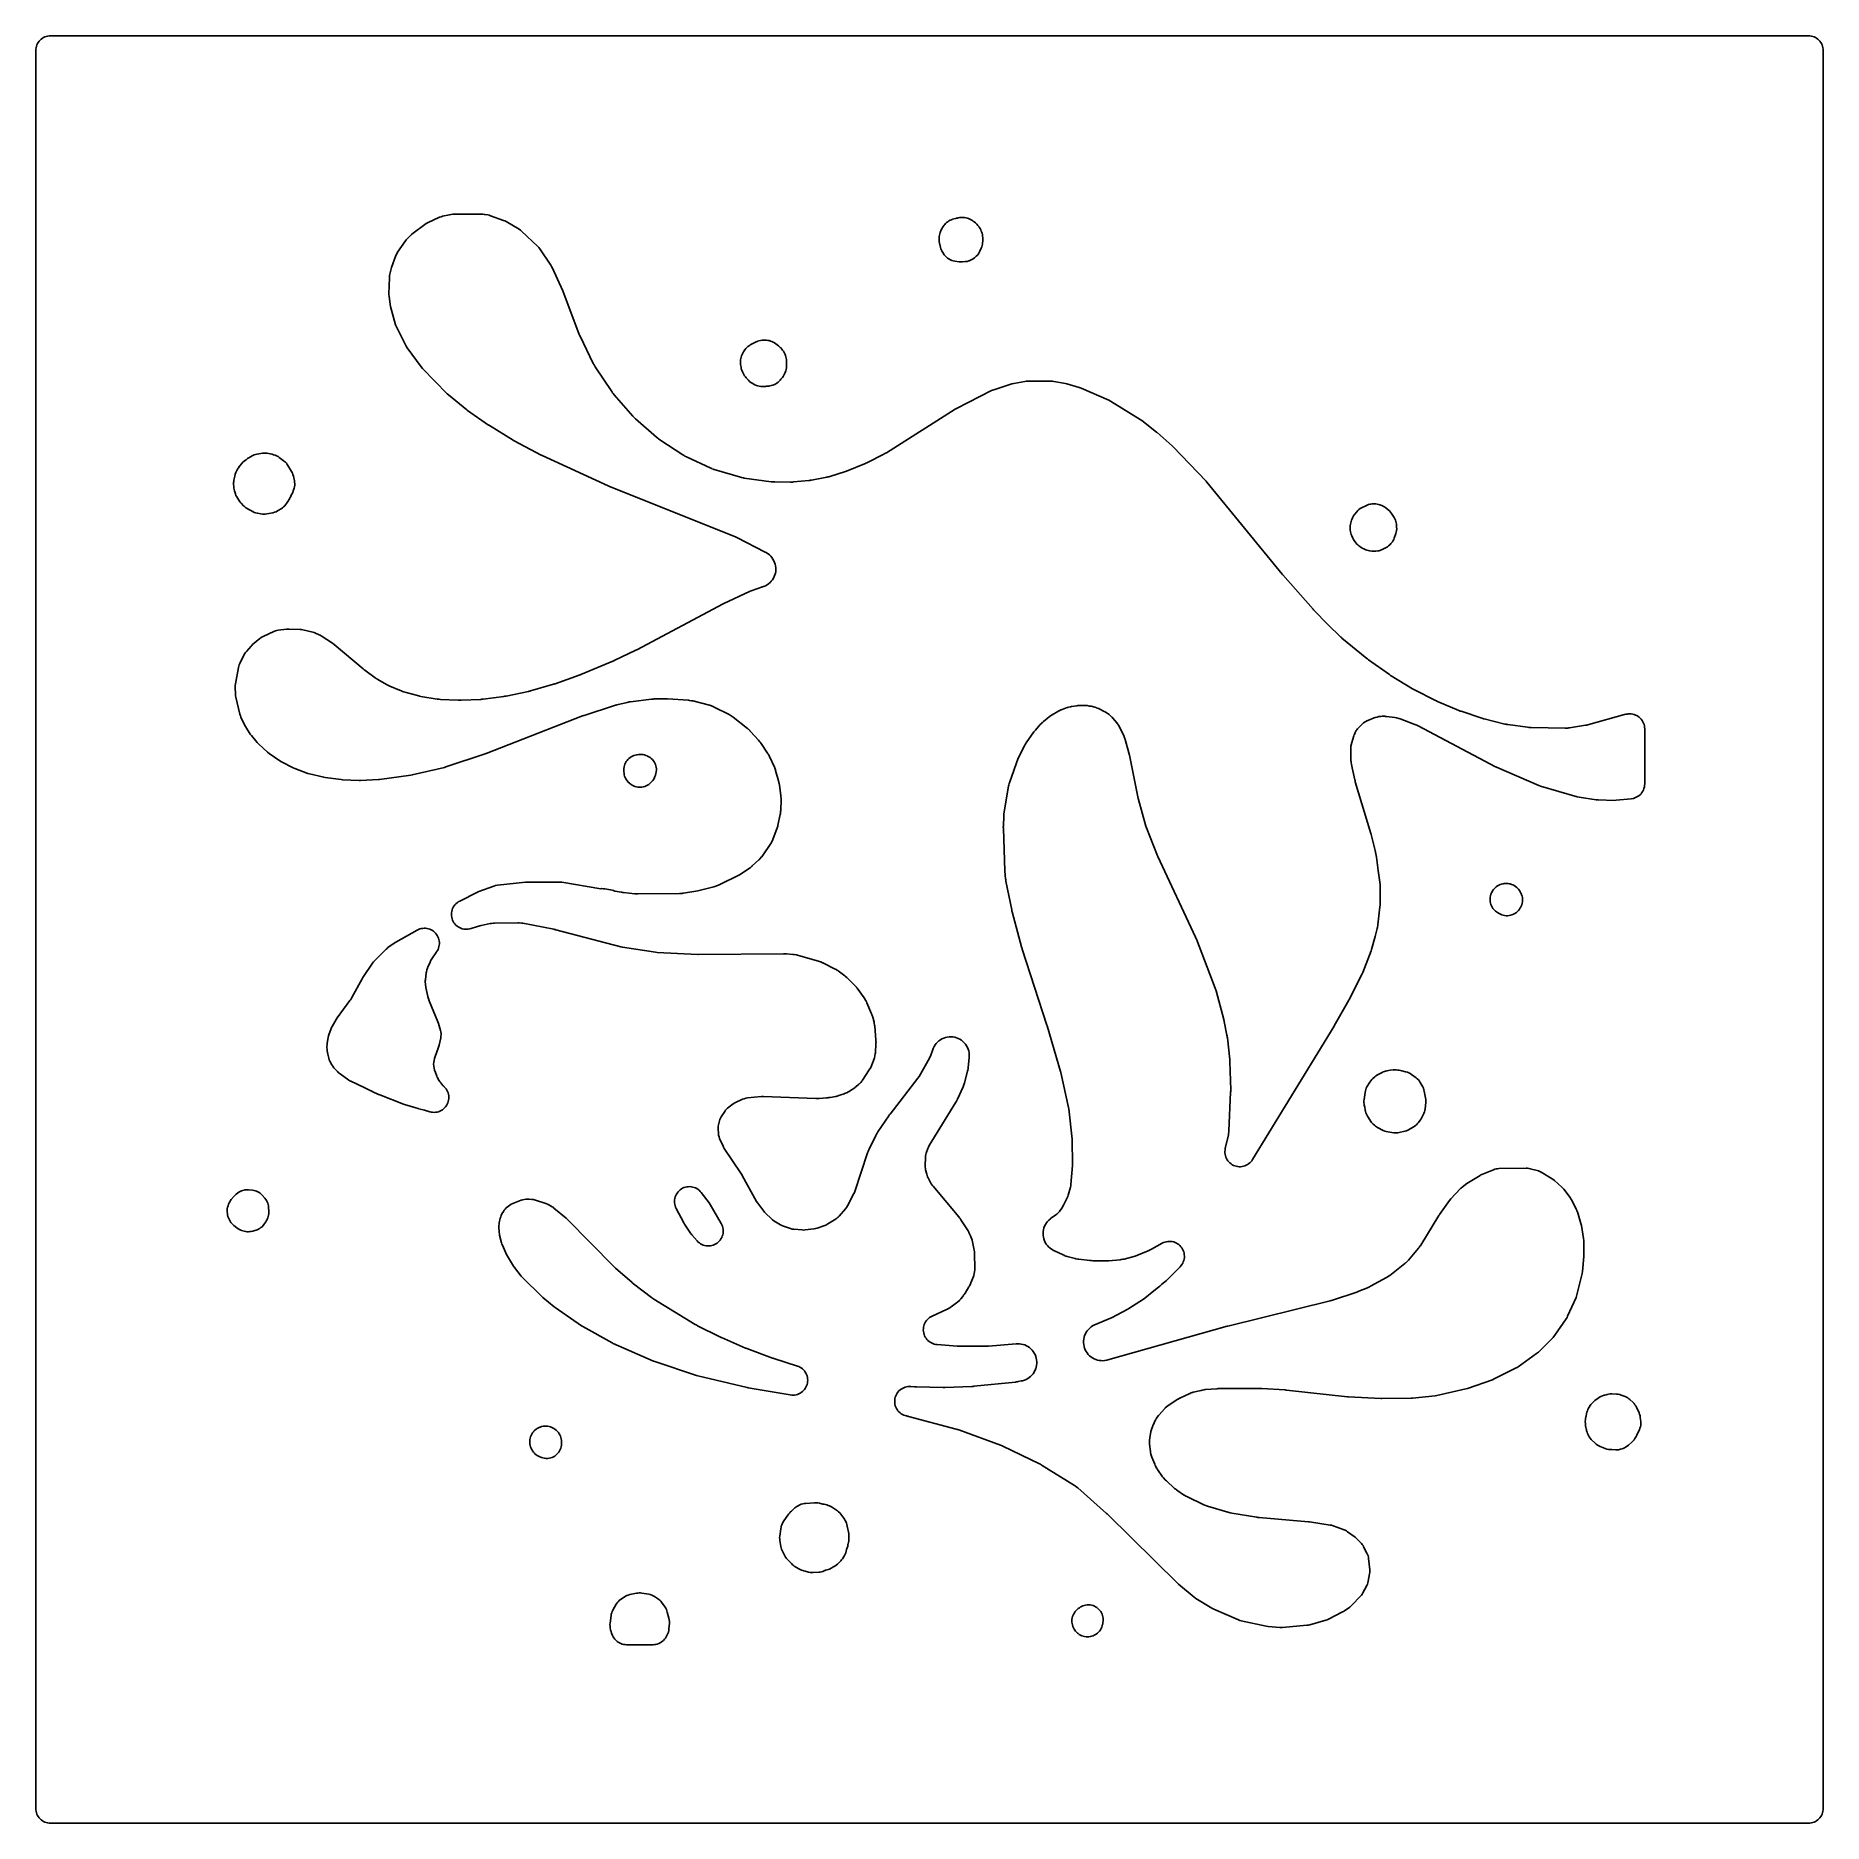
# Model space of a CAD drawing. Header units: millimetres. Extents: x 0 to 300, y 0 to 300.
import ezdxf

# ---------------------------------------------------------------- set-up
doc = ezdxf.new("R2010")
doc.units = ezdxf.units.MM
doc.layers.add('CUT', color=7, linetype='CONTINUOUS')

msp = doc.modelspace()

# ---------------------------------------------------------------- linework, layer by layer
at = {"layer": 'CUT'}
for points in [[(-0.0395, 298.3748), (0.0431, 298.6056), (0.1479, 298.8271), (0.2738, 299.0373), (0.4198, 299.2341), (0.5844, 299.4156), (0.7659, 299.5802), (0.9627, 299.7262), (1.1729, 299.8521), (1.3944, 299.9569), (1.6252, 300.0395), (1.8629, 300.099), (2.1053, 300.135), (2.4114, 300.15), (297.5872, 300.15), (297.8933, 300.135), (298.1357, 300.099), (298.3734, 300.0395), (298.6041, 299.9569), (298.8256, 299.8521), (299.0358, 299.7262), (299.2326, 299.5802), (299.4142, 299.4156), (299.5787, 299.2341), (299.7247, 299.0373), (299.8507, 298.8271), (299.9554, 298.6056), (300.038, 298.3748), (300.0975, 298.1371), (300.1335, 297.8947), (300.1485, 297.5886), (300.1485, 2.4114), (300.1335, 2.1053), (300.0975, 1.8629), (300.038, 1.6252), (299.9554, 1.3944), (299.8507, 1.1729), (299.7247, 0.9627), (299.5787, 0.7659), (299.4142, 0.5844), (299.2326, 0.4198), (299.0358, 0.2738), (298.8256, 0.1479), (298.6041, 0.0431), (298.3734, -0.0395), (298.1357, -0.099), (297.8933, -0.135), (297.5872, -0.15), (297.0112, -0.15), (297.0101, -0.15), (2.4114, -0.15), (2.2009, -0.1397), (2.1053, -0.135), (1.8629, -0.099), (1.6252, -0.0395), (1.3944, 0.0431), (1.1729, 0.1479), (0.9627, 0.2738), (0.7659, 0.4198), (0.5844, 0.5844), (0.4198, 0.7659), (0.2738, 0.9627), (0.1479, 1.1729), (0.0431, 1.3944), (-0.0395, 1.6252), (-0.099, 1.8629), (-0.135, 2.1053), (-0.15, 2.4114), (-0.15, 2.927), (-0.15, 2.9304), (-0.15, 297), (-0.15, 297.5886), (-0.135, 297.8947), (-0.099, 298.1371)], [(33.4131, 189.2834), (33.461, 189.0294), (34.1585, 186.1578), (34.231, 185.9143), (34.3277, 185.6793), (34.9417, 184.3807), (35.0889, 184.113), (35.8919, 182.8432), (36.0906, 182.5714), (37.0446, 181.4357), (37.2645, 181.2055), (38.8005, 179.7896), (39.0614, 179.5796), (40.8337, 178.3392), (41.1288, 178.1617), (43.0833, 177.162), (43.3525, 177.0437), (45.5472, 176.2299), (45.8427, 176.1406), (48.2452, 175.5742), (48.4977, 175.5282), (51.1582, 175.1835), (51.3616, 175.1656), (54.1671, 175.0333), (54.4183, 175.034), (57.4099, 175.1939), (57.4479, 175.1962), (57.4547, 175.1967), (57.6143, 175.2128), (62.8543, 175.9128), (63.0977, 175.9576), (68.5393, 177.2423), (68.7586, 177.3048), (75.3733, 179.5195), (75.4378, 179.5421), (75.4522, 179.5473), (75.4994, 179.5651), (91.7259, 185.8703), (91.8235, 185.9067), (91.8902, 185.9305), (91.9888, 185.9642), (97.0878, 187.6259), (97.2259, 187.668), (97.3203, 187.6948), (97.46, 187.7316), (99.1889, 188.1511), (99.4007, 188.196), (99.5453, 188.2224), (99.7593, 188.255), (103.2886, 188.6897), (103.4663, 188.7073), (103.5873, 188.7164), (103.7657, 188.7255), (105.4665, 188.7719), (105.6528, 188.7724), (105.7793, 188.7696), (105.9654, 188.7608), (109.5053, 188.5052), (109.6721, 188.4894), (109.7018, 188.4859), (110.0323, 188.432), (110.0617, 188.4259), (110.2248, 188.388), (113.0118, 187.674), (113.2057, 187.6188), (113.24, 187.608), (113.6175, 187.4666), (113.6504, 187.4522), (113.8329, 187.3665), (116.328, 186.1119), (116.4956, 186.0223), (116.5251, 186.0055), (116.8456, 185.8013), (116.8733, 185.7816), (117.0254, 185.6676), (119.4363, 183.7627), (119.5595, 183.6609), (119.5812, 183.6423), (119.8141, 183.4236), (119.8341, 183.4031), (119.9433, 183.2865), (121.2673, 181.8119), (121.4349, 181.6116), (121.5439, 181.4718), (121.6971, 181.2603), (122.7994, 179.6222), (122.8811, 179.4953), (122.8952, 179.4723), (123.043, 179.2093), (123.0552, 179.1853), (123.1211, 179.0495), (123.9355, 177.2799), (123.9936, 177.147), (124.0035, 177.123), (124.104, 176.8511), (124.1121, 176.8264), (124.1544, 176.6877), (124.6438, 174.9641), (124.7072, 174.7063), (124.744, 174.53), (124.7891, 174.2683), (125.0282, 172.5086), (125.0462, 172.3504), (125.0489, 172.3221), (125.0648, 172.0042), (125.065, 171.9757), (125.0629, 171.8165), (124.9995, 169.9956), (124.9906, 169.8369), (124.9884, 169.8085), (124.9505, 169.493), (124.9459, 169.4649), (124.9169, 169.3086), (124.5438, 167.5085), (124.5109, 167.364), (124.5045, 167.3382), (124.4216, 167.0536), (124.4131, 167.0284), (124.3633, 166.8888), (123.758, 165.293), (123.6752, 165.0924), (123.6594, 165.0571), (123.4597, 164.6719), (123.44, 164.6387), (123.3237, 164.4554), (121.934, 162.3981), (121.8092, 162.2243), (121.7861, 162.194), (121.5078, 161.8691), (121.4814, 161.8416), (121.3288, 161.6915), (120.2315, 160.6727), (120.1262, 160.5786), (120.1071, 160.5621), (119.8862, 160.386), (119.8658, 160.371), (119.7506, 160.2893), (118.2085, 159.2396), (118.184, 159.2241), (118.1822, 159.2232), (114.5385, 157.4681), (113.7896, 157.1942), (113.7738, 157.1897), (111.0829, 156.5045), (108.6699, 156.1006), (108.5233, 156.079), (108.497, 156.0757), (108.2018, 156.05), (108.1752, 156.0487), (108.0271, 156.0446), (101.0268, 155.9904), (100.8188, 155.9946), (100.6776, 156.0013), (100.4702, 156.017), (98.5988, 156.2109), (98.4808, 156.2251), (98.4008, 156.2359), (98.2833, 156.2538), (97.1604, 156.4426), (97.1181, 156.4655), (96.8944, 156.5598), (96.6627, 156.6319), (96.4251, 156.6811), (95.4555, 156.8336), (95.21, 156.8599), (94.9631, 156.8618), (94.772, 156.8443), (88.2385, 157.9432), (88.0319, 157.9692), (87.8239, 157.9779), (82.4096, 157.9781), (82.1316, 157.9626), (77.4072, 157.4341), (77.1053, 157.3814), (76.8121, 157.2922), (74.3088, 156.3592), (74.0717, 156.2566), (71.0775, 154.7725), (70.8405, 154.6385), (70.8391, 154.6376), (70.6361, 154.493), (70.4485, 154.3289), (70.2782, 154.1469), (70.1268, 153.9488), (69.9959, 153.7367), (69.8868, 153.5125), (69.8005, 153.2787), (69.738, 153.0374), (69.6998, 152.7911), (69.6863, 152.5421), (69.6977, 152.2931), (69.7338, 152.0465), (69.7943, 151.8047), (69.8786, 151.5701), (69.9858, 151.3451), (70.1149, 151.1318), (70.2646, 150.9325), (70.4334, 150.7491), (70.6197, 150.5834), (70.8215, 150.4371), (71.0368, 150.3115), (71.2636, 150.2081), (71.4996, 150.1278), (71.7424, 150.0713), (71.9896, 150.0394), (72.2388, 150.0322), (72.4874, 150.0498), (72.7331, 150.0921), (72.9733, 150.1587), (74.0505, 150.516), (74.2758, 150.583), (74.4301, 150.6236), (74.6591, 150.6763), (76.208, 150.982), (76.3751, 151.0111), (76.4051, 151.0156), (76.7424, 151.0509), (76.7726, 151.0527), (76.9422, 151.0589), (80.8591, 151.1134), (81.052, 151.1111), (81.0864, 151.1098), (81.4706, 151.0755), (81.5047, 151.0707), (81.695, 151.0388), (86.8869, 150.0298), (87.0067, 150.0045), (87.0878, 149.986), (87.2066, 149.9568), (98.1466, 147.0791), (98.4011, 147.0261), (103.9811, 146.1646), (104.2484, 146.1379), (111.066, 145.8261), (111.0917, 145.825), (111.0964, 145.8249), (111.2049, 145.8234), (125.4983, 145.9377), (125.6797, 145.9347), (125.8029, 145.9298), (125.984, 145.918), (127.0549, 145.8227), (127.2342, 145.8024), (127.2661, 145.798), (127.6207, 145.7316), (127.6521, 145.7242), (127.8266, 145.6782), (131.5256, 144.6093), (131.6886, 144.5582), (131.7176, 144.5483), (132.0358, 144.424), (132.0637, 144.4116), (132.2182, 144.3387), (134.0651, 143.4154), (134.205, 143.3417), (134.2298, 143.328), (134.4997, 143.1633), (134.5232, 143.1475), (134.6528, 143.0568), (135.5568, 142.3944), (135.7691, 142.2268), (135.909, 142.1079), (136.1087, 141.9253), (137.4001, 140.6564), (137.5083, 140.5455), (137.5273, 140.5253), (137.7295, 140.2907), (137.7468, 140.2689), (137.8405, 140.1456), (139.0202, 138.5237), (139.1421, 138.3456), (139.1629, 138.3132), (139.3749, 137.9374), (139.3919, 137.9029), (139.4813, 137.7065), (140.2693, 135.8352), (140.3211, 135.7057), (140.3299, 135.6823), (140.4187, 135.418), (140.4258, 135.394), (140.4628, 135.2595), (140.679, 134.4121), (140.713, 134.2668), (140.7186, 134.2406), (140.7691, 133.9464), (140.7726, 133.9199), (140.789, 133.7716), (140.9965, 131.4871), (141.0069, 131.3405), (141.0082, 131.3142), (141.0118, 131.0205), (141.0111, 130.9942), (141.0043, 130.8474), (140.9021, 129.3059), (140.8864, 129.1309), (140.8828, 129.0997), (140.8314, 128.7807), (140.7503, 128.468), (140.741, 128.438), (140.685, 128.2714), (140.329, 127.2881), (140.2449, 127.0762), (140.2288, 127.039), (140.0227, 126.6324), (140.0022, 126.5974), (139.881, 126.4042), (138.7429, 124.7071), (138.6472, 124.571), (138.6295, 124.547), (138.4373, 124.3091), (138.2248, 124.0892), (138.2032, 124.0687), (138.0799, 123.957), (137.6095, 123.5495), (137.4816, 123.4436), (137.4583, 123.4252), (137.1893, 123.231), (137.1644, 123.2147), (137.0237, 123.1266), (136.3834, 122.7456), (136.2287, 122.6585), (136.2007, 122.6435), (135.8797, 122.4917), (135.8504, 122.4795), (135.6849, 122.4151), (134.9298, 122.1417), (134.7846, 122.0925), (134.7584, 122.0842), (134.4626, 122.0038), (134.4359, 121.9977), (134.2857, 121.9666), (133.2953, 121.7825), (133.0804, 121.749), (132.934, 121.7305), (132.7175, 121.7095), (131.4607, 121.6242), (131.2628, 121.616), (131.1283, 121.614), (130.9303, 121.6163), (122.1285, 121.9499), (121.7785, 121.9386), (119.407, 121.6952), (119.1299, 121.6509), (118.8595, 121.5759), (118.5993, 121.471), (117.2937, 120.8577), (117.0255, 120.7111), (116.7772, 120.5328), (116.0898, 119.9725), (115.9096, 119.8105), (115.746, 119.6319), (115.6004, 119.4382), (115.1072, 118.7112), (114.9841, 118.5099), (114.8806, 118.2979), (114.7974, 118.0771), (114.5888, 117.432), (114.5252, 117.1966), (114.4848, 116.9561), (114.468, 116.7129), (114.475, 116.4692), (114.533, 115.7206), (114.5705, 115.4423), (114.6389, 115.17), (114.7374, 114.907), (115.3081, 113.6101), (115.4055, 113.4128), (115.5199, 113.2249), (118.3183, 109.0514), (118.405, 108.916), (118.4619, 108.8228), (118.5426, 108.6838), (120.9542, 104.3207), (121.1368, 104.0373), (122.1625, 102.6594), (122.2924, 102.4991), (122.4351, 102.3501), (123.4346, 101.3889), (123.6401, 101.2117), (123.8636, 101.0579), (124.9461, 100.3961), (125.1941, 100.2631), (125.4554, 100.1588), (126.64, 99.7617), (126.9275, 99.684), (127.2222, 99.6411), (128.6033, 99.5234), (128.8515, 99.5146), (129.0995, 99.5305), (130.591, 99.701), (130.8558, 99.7458), (131.1142, 99.8187), (132.3892, 100.2536), (132.5819, 100.3284), (132.7678, 100.4188), (132.9455, 100.5243), (134.302, 101.407), (134.4899, 101.542), (134.6646, 101.6939), (134.8244, 101.8613), (135.8863, 103.0815), (136.068, 103.3173), (136.2204, 103.5731), (137.291, 105.6406), (137.3732, 105.8157), (137.4417, 105.9967), (139.6056, 112.4626), (139.6915, 112.6937), (139.755, 112.8488), (139.856, 113.074), (140.9864, 115.387), (141.1073, 115.6143), (141.1945, 115.7656), (141.3307, 115.984), (143.1705, 118.7206), (143.2448, 118.8271), (143.2965, 118.8985), (143.3744, 119.0024), (148.0601, 125.0259), (148.2638, 125.3318), (149.9766, 128.3654), (150.0707, 128.5493), (150.1492, 128.7403), (150.5409, 129.8176), (150.6091, 129.9916), (150.6221, 130.0224), (150.7711, 130.332), (150.9345, 130.5996), (151.1237, 130.8495), (151.3368, 131.0794), (151.5718, 131.2869), (151.8262, 131.47), (152.0977, 131.6268), (152.3834, 131.7558), (152.6805, 131.8558), (152.9861, 131.9256), (153.2971, 131.9647), (153.6105, 131.9727), (153.9231, 131.9493), (154.2319, 131.895), (154.5337, 131.8102), (154.8255, 131.6958), (155.1045, 131.5529), (155.3679, 131.3829), (155.6131, 131.1875), (155.8376, 130.9687), (156.0392, 130.7287), (156.2158, 130.4697), (156.3659, 130.1945), (156.4877, 129.9057), (156.5803, 129.6061), (156.6425, 129.2989), (156.6738, 128.987), (156.674, 128.6434), (156.6723, 128.61), (156.6584, 128.4236), (156.5005, 126.8388), (156.4826, 126.6897), (156.4788, 126.6631), (156.4253, 126.3678), (156.4194, 126.3415), (156.3838, 126.1957), (155.8646, 124.24), (155.8208, 124.0881), (155.8124, 124.0611), (155.7059, 123.7635), (155.6952, 123.7373), (155.6327, 123.5921), (154.6788, 121.5021), (154.5791, 121.2999), (154.5073, 121.1647), (154.3956, 120.9688), (149.9531, 113.6971), (149.8247, 113.459), (149.7229, 113.2083), (149.4538, 112.4275), (149.3826, 112.1802), (149.3372, 111.9269), (149.318, 111.6702), (149.2863, 110.2866), (149.2906, 110.0718), (149.3133, 109.8582), (149.3543, 109.6474), (149.5396, 108.8732), (149.5992, 108.6647), (149.6766, 108.4621), (149.7713, 108.267), (150.3039, 107.2809), (150.4374, 107.0616), (150.5926, 106.8572), (154.904, 101.7456), (155.0505, 101.5604), (155.146, 101.4316), (155.2805, 101.2375), (156.3937, 99.5188), (156.4675, 99.4), (156.4804, 99.3784), (156.6145, 99.1329), (156.6257, 99.1105), (156.6858, 98.9842), (156.8792, 98.5573), (156.9522, 98.385), (156.9645, 98.3539), (157.0842, 97.9994), (157.0933, 97.9672), (157.1397, 97.7859), (157.4575, 96.4027), (157.4962, 96.2114), (157.5023, 96.1771), (157.5496, 95.7898), (157.5521, 95.755), (157.5606, 95.56), (157.6048, 93.0412), (157.6037, 92.8615), (157.6027, 92.8293), (157.5768, 92.4999), (157.5246, 92.203), (157.4364, 91.8846), (157.4264, 91.854), (157.3661, 91.6847), (156.963, 90.6331), (156.8968, 90.4715), (156.8842, 90.4429), (156.7295, 90.13), (156.7144, 90.1027), (156.6263, 89.9519), (155.976, 88.8968), (155.8343, 88.6834), (155.7332, 88.542), (155.5772, 88.3388), (155.2622, 87.9563), (155.1119, 87.7848), (155.0843, 87.7551), (154.754, 87.441), (154.7229, 87.4149), (154.544, 87.2735), (153.6216, 86.5888), (153.457, 86.4733), (153.4271, 86.4535), (153.0805, 86.2499), (153.0487, 86.2334), (152.8677, 86.1458), (150.4297, 85.0453), (150.212, 84.9339), (150.0062, 84.8017), (149.8142, 84.6501), (149.6381, 84.4804), (149.4793, 84.2943), (149.3395, 84.0936), (149.22, 83.8802), (149.1219, 83.6561), (149.0461, 83.4236), (148.9935, 83.1847), (148.9644, 82.9418), (148.9592, 82.6973), (148.978, 82.4534), (149.0205, 82.2125), (149.0863, 81.977), (149.1748, 81.7489), (149.2852, 81.5307), (149.4164, 81.3242), (149.5671, 81.1316), (149.7359, 80.9546), (149.9213, 80.795), (150.1213, 80.6542), (150.3341, 80.5337), (150.5577, 80.4345), (150.7899, 80.3577), (151.0285, 80.3039), (151.2713, 80.2737), (154.6356, 80.0213), (154.6714, 80.0189), (154.6777, 80.0185), (154.8281, 80.0139), (159.7306, 80.0124), (159.9316, 80.0205), (164.5407, 80.3908), (164.7234, 80.401), (164.756, 80.402), (165.0921, 80.3962), (165.3968, 80.361), (165.6966, 80.2963), (165.9886, 80.2028), (166.2702, 80.0812), (166.5386, 79.9328), (166.7912, 79.7589), (167.0257, 79.5613), (167.2399, 79.3417), (167.4316, 79.1024), (167.5991, 78.8455), (167.7408, 78.5735), (167.8553, 78.289), (167.9416, 77.9947), (167.9988, 77.6934), (168.0264, 77.388), (168.024, 77.0813), (167.9919, 76.7763), (167.9301, 76.4759), (167.8395, 76.1829), (167.7207, 75.9002), (167.5749, 75.6303), (167.4035, 75.376), (167.2082, 75.1396), (166.9908, 74.9233), (166.7533, 74.7292), (166.4981, 74.5591), (166.2275, 74.4148), (165.9442, 74.2975), (165.6225, 74.1997), (165.5908, 74.1918), (165.4124, 74.1515), (164.8944, 74.0479), (164.7211, 74.0174), (164.603, 73.9995), (164.4285, 73.9772), (157.4679, 73.2535), (157.3419, 73.2425), (157.2561, 73.2365), (157.1298, 73.2298), (152.5797, 73.0653), (152.4778, 73.0631), (152.4084, 73.0624), (152.3064, 73.0629), (147.8092, 73.1451), (147.6934, 73.149), (147.6148, 73.1529), (147.4992, 73.1604), (146.8513, 73.2124), (146.6087, 73.22), (146.3666, 73.2041), (146.1272, 73.1648), (145.8927, 73.1025), (145.6653, 73.0177), (145.4472, 72.9113), (145.2405, 72.7843), (145.0471, 72.6378), (144.8687, 72.4732), (144.7072, 72.2922), (144.564, 72.0963), (144.4404, 71.8875), (144.3377, 71.6676), (144.2568, 71.4389), (144.1984, 71.2034), (144.1631, 70.9633), (144.1513, 70.7209), (144.163, 70.4786), (144.1982, 70.2385), (144.2564, 70.0029), (144.3373, 69.7742), (144.4399, 69.5543), (144.5634, 69.3454), (144.7065, 69.1495), (144.8679, 68.9683), (145.0462, 68.8037), (145.2396, 68.6571), (145.4462, 68.53), (145.6643, 68.4235), (145.8916, 68.3386), (146.1261, 68.2762), (146.2716, 68.2449), (146.3475, 68.2272), (146.4609, 68.199), (154.4729, 66.0699), (154.6394, 66.0215), (154.7517, 65.9861), (154.9157, 65.9301), (161.906, 63.361), (162.0721, 63.2955), (162.1838, 63.2483), (162.3465, 63.1749), (168.4541, 60.244), (168.6385, 60.1492), (168.7618, 60.0814), (168.9407, 59.9765), (174.368, 56.589), (174.4995, 56.503), (174.5227, 56.4871), (174.7743, 56.2991), (174.7961, 56.2813), (174.9158, 56.1795), (179.7591, 51.8834), (179.8317, 51.8173), (179.8805, 51.7717), (179.9513, 51.7038), (191.693, 40.1357), (191.8547, 39.9897), (194.4617, 37.8345), (194.7441, 37.6323), (197.4374, 35.9745), (197.7529, 35.8101), (201.8967, 34.0123), (202.1225, 33.927), (202.3555, 33.864), (206.5656, 32.9394), (206.9154, 32.8882), (208.8714, 32.742), (209.0754, 32.7351), (209.2793, 32.7449), (213.4158, 33.1129), (213.6534, 33.1456), (213.8868, 33.2009), (216.5773, 33.9765), (216.7972, 34.0511), (217.0092, 34.1458), (219.4063, 35.3529), (219.5746, 35.4459), (219.7352, 35.5516), (220.6132, 36.1789), (220.7979, 36.3244), (220.968, 36.4866), (222.4155, 38.0025), (222.5664, 38.1758), (222.7007, 38.3623), (222.8174, 38.5602), (223.4584, 39.7724), (223.5665, 40.0049), (223.6502, 40.2472), (223.7087, 40.4969), (223.9308, 41.7268), (223.9616, 41.9587), (223.9705, 42.1924), (223.9576, 42.426), (223.7616, 44.3381), (223.7264, 44.5719), (223.6692, 44.8014), (223.5906, 45.0245), (223.4913, 45.2391), (222.9388, 46.2988), (222.8274, 46.491), (222.6993, 46.6726), (222.5557, 46.8422), (221.8692, 47.5829), (221.6978, 47.7509), (221.5112, 47.9017), (220.248, 48.8253), (220.0542, 48.9536), (219.8493, 49.0634), (219.635, 49.1537), (217.7921, 49.8313), (217.5532, 49.9058), (217.3081, 49.956), (213.8376, 50.4878), (213.806, 50.4924), (213.8003, 50.4932), (213.6667, 50.5083), (205.3815, 51.2183), (205.2443, 51.2326), (205.1511, 51.244), (205.0143, 51.2634), (200.7716, 51.9442), (200.5258, 51.9922), (200.3601, 52.0302), (200.118, 52.0945), (196.6833, 53.1297), (196.5485, 53.1731), (196.5245, 53.1813), (196.2604, 53.2833), (196.2371, 53.2933), (196.1081, 53.3517), (193.2187, 54.7253), (193.0884, 54.7904), (193.0653, 54.8025), (192.8128, 54.9476), (192.7907, 54.9615), (192.6688, 55.0412), (191.7008, 55.7023), (191.5013, 55.8485), (191.3692, 55.952), (191.1798, 56.111), (189.7874, 57.3598), (189.6324, 57.507), (189.6056, 57.534), (189.322, 57.8536), (189.2984, 57.8834), (189.1708, 58.0548), (188.2931, 59.3061), (188.1719, 59.4902), (188.1513, 59.5236), (187.9424, 59.9113), (187.9259, 59.9469), (187.8389, 60.1493), (187.36, 61.3601), (187.3025, 61.5155), (187.2929, 61.5435), (187.2063, 61.8355), (187.1458, 62.134), (187.1412, 62.1632), (187.1192, 62.3274), (186.9837, 63.5377), (186.968, 63.7155), (186.966, 63.7474), (186.9606, 64.0754), (186.9865, 64.4025), (186.9905, 64.4341), (187.0173, 64.6106), (187.2, 65.6494), (187.2338, 65.8187), (187.2406, 65.8488), (187.3241, 66.155), (187.4354, 66.4523), (187.4475, 66.4807), (187.5191, 66.6378), (187.9842, 67.5996), (188.0655, 67.7579), (188.0807, 67.7859), (188.2504, 68.0656), (188.4458, 68.3279), (188.466, 68.3525), (188.5823, 68.4873), (189.4802, 69.4801), (189.589, 69.5954), (189.6089, 69.6157), (189.822, 69.8146), (190.0511, 69.9948), (190.0742, 70.0114), (190.2048, 70.1013), (191.6171, 71.0303), (191.7387, 71.107), (191.7608, 71.1203), (192.0124, 71.2594), (192.0354, 71.271), (192.165, 71.3332), (193.6339, 72.0041), (193.7875, 72.0702), (193.8152, 72.0814), (194.1304, 72.1926), (194.159, 72.2013), (194.32, 72.2463), (195.626, 72.5799), (195.7813, 72.616), (195.8093, 72.6219), (196.1238, 72.6743), (196.1521, 72.6778), (196.3108, 72.6939), (198.3402, 72.8565), (198.4899, 72.8655), (198.5917, 72.8696), (198.7416, 72.8725), (205.5574, 72.8722), (205.6644, 72.8707), (205.7372, 72.8686), (205.8441, 72.864), (209.6819, 72.6445), (209.7831, 72.6373), (209.8518, 72.6315), (209.9528, 72.6216), (220.202, 71.4766), (220.2328, 71.4734), (220.2384, 71.4728), (220.3685, 71.4633), (225.8243, 71.2086), (225.8522, 71.2075), (225.8571, 71.2073), (225.9744, 71.2059), (230.9005, 71.2623), (231.1342, 71.276), (234.9618, 71.68), (235.2438, 71.7262), (240.0818, 72.8056), (240.3639, 72.8862), (244.5793, 74.3629), (244.8762, 74.489), (248.5442, 76.3342), (248.712, 76.4268), (248.8723, 76.5321), (251.9786, 78.7476), (252.1426, 78.8751), (252.2954, 79.0159), (254.7606, 81.483), (254.9108, 81.6473), (255.0457, 81.8243), (256.9795, 84.6096), (257.1043, 84.8087), (257.2099, 85.0187), (258.6235, 88.1942), (258.7062, 88.4051), (258.7694, 88.6227), (259.6313, 92.1831), (259.6893, 92.525), (259.9406, 95.0627), (259.9522, 95.3596), (259.904, 97.7416), (259.874, 98.0803), (259.5311, 100.2557), (259.4486, 100.6094), (258.8446, 102.5498), (258.774, 102.747), (258.6872, 102.9376), (257.8586, 104.5714), (257.7484, 104.7665), (257.6212, 104.951), (256.5595, 106.3514), (256.4135, 106.5268), (256.2521, 106.6881), (254.9902, 107.8391), (254.7961, 107.999), (254.587, 108.1386), (252.7478, 109.2367), (252.5389, 109.3483), (252.3205, 109.4397), (252.0943, 109.5099), (250.912, 109.8168), (250.693, 109.8633), (250.4707, 109.89), (250.2468, 109.8967), (245.6483, 109.8284), (245.4127, 109.8138), (245.1796, 109.777), (244.951, 109.7184), (244.7289, 109.6385), (242.8161, 108.8464), (242.647, 108.7689), (242.4841, 108.679), (240.5348, 107.5066), (240.2869, 107.3363), (239.5101, 106.7311), (239.3633, 106.6074), (239.2264, 106.4727), (237.5904, 104.7352), (237.3732, 104.4702), (235.6915, 102.1051), (235.6728, 102.0785), (235.6695, 102.0736), (235.5946, 101.9588), (232.543, 96.9842), (232.4652, 96.8627), (232.4508, 96.8412), (232.2813, 96.6073), (232.2653, 96.5869), (232.1739, 96.4751), (230.4455, 94.4409), (230.3176, 94.2979), (230.2941, 94.273), (230.0173, 94.0076), (229.9914, 93.9852), (229.8431, 93.8635), (227.3118, 91.8915), (227.1928, 91.8025), (227.1711, 91.787), (226.9228, 91.6234), (226.9, 91.6096), (226.7712, 91.5353), (224.0939, 90.0616), (223.9084, 89.9661), (223.7806, 89.9048), (223.59, 89.8197), (222.1267, 89.215), (222.0006, 89.1656), (221.9143, 89.1335), (221.7866, 89.0886), (217.6981, 87.7355), (217.5581, 87.6921), (217.4623, 87.6645), (217.3207, 87.6267), (200.0973, 83.3858), (200.015, 83.364), (179.9665, 77.6969), (179.7895, 77.6514), (179.7576, 77.6441), (179.4268, 77.5846), (179.1211, 77.56), (178.8145, 77.5652), (178.5099, 77.6003), (178.2101, 77.6649), (177.9181, 77.7584), (177.6365, 77.8799), (177.3681, 78.0282), (177.1154, 78.202), (176.8809, 78.3995), (176.6667, 78.619), (176.4749, 78.8582), (176.3073, 79.115), (176.1656, 79.387), (176.0509, 79.6714), (175.9646, 79.9656), (175.9073, 80.2669), (175.8796, 80.5723), (175.8818, 80.8789), (175.9138, 81.1839), (175.9754, 81.4843), (176.0659, 81.7773), (176.1846, 82.06), (176.3302, 82.3299), (176.5015, 82.5843), (176.6967, 82.8208), (176.914, 83.0372), (177.1513, 83.2314), (177.4064, 83.4015), (177.7029, 83.5599), (177.7324, 83.5739), (177.8996, 83.648), (180.3904, 84.6808), (180.5944, 84.7764), (183.3068, 86.1998), (183.4949, 86.3092), (185.9577, 87.8888), (186.1998, 88.0655), (187.674, 89.2829), (188.4697, 89.891), (188.6841, 90.075), (188.9948, 90.3736), (189.7967, 91.0358), (189.982, 91.2052), (192.1006, 93.3467), (192.2648, 93.5299), (192.4102, 93.7283), (192.5354, 93.9402), (192.6392, 94.1632), (192.7206, 94.3954), (192.7787, 94.6345), (192.8131, 94.8782), (192.8233, 95.124), (192.8093, 95.3696), (192.7712, 95.6127), (192.7095, 95.8509), (192.6246, 96.0818), (192.5174, 96.3033), (192.389, 96.5132), (192.2405, 96.7094), (192.0735, 96.8901), (191.8896, 97.0535), (191.6904, 97.198), (191.4781, 97.3223), (191.2545, 97.425), (191.0219, 97.5053), (190.7826, 97.5624), (190.5388, 97.5956), (190.2929, 97.6047), (190.0473, 97.5896), (189.8044, 97.5505), (189.5666, 97.4876), (189.336, 97.4017), (189.115, 97.2935), (187.2863, 96.2839), (187.0776, 96.177), (186.9337, 96.1089), (186.7187, 96.0153), (184.5427, 95.1478), (184.3137, 95.065), (184.1565, 95.0139), (183.9226, 94.9461), (182.6806, 94.6297), (182.5308, 94.5948), (182.5039, 94.5891), (182.2006, 94.5379), (182.1733, 94.5344), (182.0204, 94.5181), (180.1159, 94.3552), (179.9354, 94.3441), (179.8126, 94.3395), (179.6317, 94.3372), (177.4317, 94.3616), (177.2428, 94.3685), (177.1147, 94.3764), (176.9264, 94.3928), (175.0718, 94.6012), (174.9274, 94.6203), (174.9016, 94.6243), (174.6154, 94.6792), (174.59, 94.6851), (174.4487, 94.7209), (173.1063, 95.0886), (172.9561, 95.1332), (172.9294, 95.1417), (172.6352, 95.2494), (172.6093, 95.2601), (172.4659, 95.3231), (170.9887, 96.0087), (170.8212, 96.0915), (170.7916, 96.1071), (170.496, 96.282), (170.2435, 96.4677), (170.0107, 96.6775), (169.7999, 96.9095), (169.6133, 97.1613), (169.4527, 97.4305), (169.3197, 97.7142), (169.2156, 98.0099), (169.1414, 98.3144), (169.098, 98.6248), (169.0856, 98.9379), (169.1045, 99.2508), (169.1544, 99.5602), (169.2348, 99.8631), (169.3451, 100.1565), (169.4839, 100.4374), (169.6501, 100.7032), (169.8419, 100.9511), (170.0574, 101.1786), (170.3173, 101.4033), (170.3436, 101.4239), (170.4937, 101.5352), (171.2128, 102.0412), (171.3838, 102.1729), (171.5428, 102.3189), (171.6886, 102.478), (171.8201, 102.6491), (172.3195, 103.3603), (172.4259, 103.5252), (172.519, 103.6979), (173.1272, 104.9404), (173.2164, 105.1454), (173.2869, 105.3575), (173.6663, 106.6954), (173.7198, 106.9251), (173.7515, 107.159), (174.0336, 110.3758), (174.0429, 110.6287), (173.9887, 114.5593), (173.9739, 114.798), (173.4188, 119.8473), (173.3733, 120.1204), (172.0562, 126.0025), (172.0489, 126.0339), (172.0476, 126.0396), (172.0125, 126.1711), (169.747, 133.829), (169.7387, 133.8566), (169.7302, 133.8839), (169.7194, 133.9182), (165.5845, 146.6705), (165.5682, 146.723), (165.5532, 146.7765), (165.5427, 146.8137), (165.5073, 146.9394), (165.4623, 147.0994), (163.8859, 152.9437), (163.8542, 153.0697), (163.8342, 153.1557), (163.8069, 153.2827), (162.8506, 158.1459), (162.8259, 158.2852), (162.811, 158.3801), (162.7916, 158.5202), (162.6375, 159.8118), (162.404, 167.0154), (162.402, 167.1396), (162.4021, 167.224), (162.4042, 167.3482), (162.4632, 169.0881), (162.4784, 169.2281), (162.5074, 169.4388), (163.2796, 174.0724), (163.3118, 174.2417), (163.3183, 174.2718), (163.4059, 174.605), (163.4151, 174.6345), (163.4703, 174.7977), (164.9192, 178.7798), (165.9705, 180.8487), (166.0837, 181.0582), (166.1871, 181.2374), (166.2606, 181.3571), (166.3736, 181.5303), (167.4033, 183.0165), (167.5442, 183.2068), (167.6439, 183.3328), (167.7965, 183.5138), (168.6136, 184.4229), (168.8639, 184.6842), (169.006, 184.8195), (169.0257, 184.8368), (169.1376, 184.9314), (170.0936, 185.7082), (170.2067, 185.7966), (170.2273, 185.812), (170.4633, 185.9755), (170.485, 185.9893), (170.6075, 186.0641), (171.5802, 186.633), (171.7324, 186.7174), (171.76, 186.7319), (172.0754, 186.8789), (172.1042, 186.8908), (172.2667, 186.9532), (173.15, 187.2691), (173.3088, 187.322), (173.3375, 187.3308), (173.6613, 187.4149), (173.6906, 187.4212), (173.855, 187.4523), (174.7313, 187.5982), (174.9212, 187.6249), (174.9552, 187.6287), (175.3378, 187.6527), (175.372, 187.6531), (175.5637, 187.6505), (176.2728, 187.6224), (176.4726, 187.6091), (176.5081, 187.6058), (176.9041, 187.5474), (176.9391, 187.5403), (177.1342, 187.4953), (177.7848, 187.327), (177.9809, 187.2705), (178.0156, 187.2595), (178.3969, 187.1151), (178.4302, 187.1004), (178.6145, 187.0128), (179.3679, 186.6293), (179.5233, 186.5455), (179.5508, 186.5298), (179.849, 186.3408), (179.8748, 186.3226), (180.0169, 186.2178), (180.1733, 186.0966), (180.3277, 185.9702), (180.3547, 185.9469), (180.6422, 185.6705), (180.6665, 185.6445), (180.7989, 185.4952), (181.4721, 184.6937), (181.5702, 184.5719), (181.5873, 184.5498), (181.7532, 184.315), (181.899, 184.0673), (181.9121, 184.0426), (181.9829, 183.9031), (182.6262, 182.566), (182.694, 182.4169), (182.7056, 182.3899), (182.8213, 182.0835), (182.8304, 182.0557), (182.8781, 181.899), (183.5086, 179.6536), (183.5452, 179.5126), (183.5683, 179.4162), (183.5994, 179.2738), (185.0369, 172.0331), (185.0842, 171.8365), (186.3605, 167.345), (186.4414, 167.1068), (188.3139, 162.3854), (188.3245, 162.359), (188.3264, 162.3543), (188.3746, 162.2444), (194.7047, 148.6912), (194.7595, 148.568), (194.7953, 148.4836), (194.8457, 148.3585), (197.9814, 140.153), (198.0441, 139.9759), (198.0836, 139.8545), (198.1373, 139.6745), (199.4338, 134.8936), (199.4658, 134.7672), (199.486, 134.6808), (199.5135, 134.5533), (199.9719, 132.2354), (200.0001, 132.0748), (200.0168, 131.9653), (200.038, 131.8035), (200.4337, 128.163), (200.4468, 128.0148), (200.4537, 127.914), (200.461, 127.7654), (200.5973, 123.0548), (200.5987, 122.9144), (200.5979, 122.819), (200.5941, 122.6787), (200.2961, 116.2019), (200.2852, 116.0404), (200.2826, 116.0115), (200.2399, 115.6907), (200.2349, 115.6621), (200.2031, 115.5034), (199.6895, 113.1923), (199.6485, 112.9535), (199.6308, 112.7119), (199.6365, 112.4697), (199.6657, 112.2292), (199.718, 111.9926), (199.7929, 111.7622), (199.8898, 111.5401), (200.0078, 111.3285), (200.1456, 111.1293), (200.3021, 110.9444), (200.4758, 110.7754), (200.665, 110.6241), (200.868, 110.4918), (201.0828, 110.3798), (201.3075, 110.2891), (201.5399, 110.2206), (201.7778, 110.1749), (202.019, 110.1524), (202.2613, 110.1534), (202.5024, 110.1778), (202.7399, 110.2255), (202.9717, 110.2959), (203.1956, 110.3884), (203.4095, 110.5022), (203.6114, 110.6361), (203.7994, 110.789), (203.9717, 110.9593), (204.1267, 111.1455), (204.2629, 111.3459), (217.961, 133.751), (217.9967, 133.8113), (220.4567, 138.1008), (220.4702, 138.1247), (220.4725, 138.1288), (220.5262, 138.2303), (222.6815, 142.5396), (222.7761, 142.7529), (224.192, 146.3992), (224.2779, 146.6626), (224.859, 148.8512), (225.1696, 149.9407), (225.2184, 150.1441), (225.2501, 150.3509), (225.2987, 150.7895), (225.675, 153.8108), (225.6941, 154.0995), (225.7193, 157.1918), (225.6984, 157.5354), (225.3852, 159.9373), (225.1042, 162.1502), (225.0496, 162.4413), (224.8436, 163.2659), (224.2035, 165.9708), (224.1966, 165.999), (224.1954, 166.0041), (224.1629, 166.122), (221.5368, 174.8293), (221.5053, 174.9399), (221.485, 175.0155), (221.4569, 175.1271), (220.9827, 177.1383), (220.8953, 177.6968), (220.8372, 178.0685), (220.8147, 178.2123), (220.7982, 178.3177), (220.7978, 178.3275), (220.7641, 180.2123), (220.766, 180.4146), (220.7673, 180.4506), (220.8007, 180.8208), (220.8738, 181.1852), (220.8828, 181.2201), (220.9385, 181.4146), (221.3008, 182.5621), (221.3631, 182.7431), (221.3751, 182.7752), (221.5147, 183.0982), (221.6865, 183.4053), (221.7047, 183.4342), (221.7819, 183.5503), (221.7865, 183.5556), (221.9054, 183.6858), (222.5579, 184.3672), (222.6669, 184.4765), (222.6869, 184.4957), (222.9208, 184.7028), (223.0027, 184.7828), (223.0737, 184.832), (223.4177, 185.0164), (223.452, 185.0324), (223.6471, 185.1165), (224.7116, 185.5402), (224.8686, 185.5987), (224.8969, 185.6085), (225.192, 185.6964), (225.4938, 185.7576), (225.5234, 185.7622), (225.6894, 185.7844), (225.8128, 185.7982), (226.0394, 185.8164), (226.0799, 185.8185), (226.5343, 185.8137), (226.5747, 185.8108), (226.8009, 185.7877), (228.1877, 185.6038), (228.4001, 185.5694), (228.4377, 185.5622), (228.8547, 185.4573), (228.8912, 185.4458), (229.0946, 185.3755), (231.5101, 184.4626), (231.7232, 184.3744), (231.866, 184.3102), (232.0733, 184.2091), (245.1082, 177.3499), (245.1386, 177.3342), (245.144, 177.3314), (245.2741, 177.2699), (252.3423, 174.171), (252.6638, 174.0555), (258.8188, 172.3093), (259.126, 172.2427), (262.0196, 171.8035), (262.3217, 171.7762), (265.0621, 171.6961), (265.3861, 171.7076), (267.8578, 171.957), (268.2171, 172.02), (268.2588, 172.0304), (268.5021, 172.1051), (268.7366, 172.204), (268.9599, 172.3264), (269.1695, 172.4707), (269.3634, 172.6357), (269.5395, 172.8195), (269.696, 173.0202), (269.8312, 173.2359), (269.9439, 173.4641), (270.0327, 173.7027), (270.0968, 173.949), (270.1356, 174.2006), (270.1485, 174.4548), (270.1485, 183.7225), (270.1365, 183.9677), (270.1005, 184.2104), (270.0408, 184.4485), (269.9581, 184.6795), (269.8531, 184.9014), (269.7269, 185.1119), (269.5807, 185.309), (269.4158, 185.4908), (269.2339, 185.6555), (269.0367, 185.8017), (268.8262, 185.9278), (268.6043, 186.0326), (268.3732, 186.1152), (268.1351, 186.1747), (267.8923, 186.2106), (267.6472, 186.2225), (267.4021, 186.2103), (267.1821, 186.1886), (266.965, 186.1574), (266.7514, 186.1073), (260.7938, 184.4309), (260.5799, 184.3774), (260.4337, 184.3454), (260.2171, 184.3046), (257.4934, 183.8743), (257.3311, 183.8523), (257.3019, 183.849), (256.9752, 183.8263), (256.9459, 183.8255), (256.782, 183.8249), (251.0649, 183.9282), (250.8419, 183.9389), (250.6908, 183.9506), (250.4689, 183.9746), (247.1775, 184.4289), (246.9915, 184.4593), (246.8657, 184.4832), (246.6815, 184.5229), (243.2022, 185.3659), (243.0493, 185.4063), (242.946, 185.436), (242.795, 185.4829), (239.2909, 186.6521), (239.1552, 186.7002), (239.0637, 186.7347), (238.93, 186.788), (235.3695, 188.2884), (235.2374, 188.3471), (235.1484, 188.3887), (235.0186, 188.4525), (231.4614, 190.286), (231.3471, 190.3474), (231.2702, 190.3905), (231.1582, 190.4558), (227.5753, 192.6283), (227.4629, 192.6992), (227.3873, 192.7488), (227.2775, 192.8237), (223.7511, 195.3199), (223.642, 195.4001), (223.5689, 195.456), (223.4627, 195.5401), (219.2977, 198.9653), (219.1881, 199.059), (219.1149, 199.124), (219.009, 199.2219), (216.9642, 201.1854), (216.9207, 201.2279), (216.8913, 201.257), (216.8484, 201.3003), (214.6115, 203.5924), (214.5426, 203.6648), (214.4965, 203.7148), (214.4295, 203.7891), (209.3659, 209.5639), (209.3254, 209.6109), (209.2981, 209.643), (209.2584, 209.6907), (196.5833, 225.1492), (196.5601, 225.1771), (196.5558, 225.1822), (196.4532, 225.2963), (190.9194, 231.0866), (190.7645, 231.2353), (188.2263, 233.471), (188.2067, 233.4881), (188.2031, 233.4912), (188.1184, 233.561), (185.6462, 235.5109), (185.4167, 235.6719), (180.4274, 238.7696), (180.1139, 238.9347), (175.4894, 240.9654), (175.1614, 241.0829), (173.0871, 241.6665), (172.8451, 241.7218), (170.8723, 242.0704), (170.6557, 242.099), (170.4373, 242.1085), (166.4694, 242.1086), (166.2456, 242.0986), (166.0236, 242.0686), (164.1541, 241.7297), (163.8397, 241.6514), (160.7904, 240.678), (160.6001, 240.6087), (160.4161, 240.5242), (154.521, 237.5219), (154.32, 237.4075), (142.7529, 230.0974), (142.6036, 230.0078), (142.5008, 229.9494), (142.3476, 229.8669), (139.4592, 228.3969), (139.3238, 228.3314), (139.2309, 228.2887), (139.093, 228.2287), (136.3367, 227.094), (136.1754, 227.0319), (136.0649, 226.9922), (135.9008, 226.9376), (133.2641, 226.1268), (133.0706, 226.073), (132.9382, 226.0399), (132.7422, 225.9965), (130.1958, 225.5037), (130.018, 225.4737), (129.8967, 225.4562), (129.7176, 225.4348), (127.1497, 225.1902), (126.956, 225.1768), (126.8242, 225.1711), (126.63, 225.1678), (124.0301, 225.1903), (123.8009, 225.1993), (123.6455, 225.2101), (123.4173, 225.2331), (118.8743, 225.8318), (118.7292, 225.8538), (118.7033, 225.8583), (118.4162, 225.9193), (118.3907, 225.9257), (118.2491, 225.9646), (113.8503, 227.2659), (113.7175, 227.3079), (113.6939, 227.3159), (113.4334, 227.4145), (113.4104, 227.4242), (113.2831, 227.4807), (109.1605, 229.4026), (108.9214, 229.5247), (108.7622, 229.6133), (108.5324, 229.7521), (104.7005, 232.2598), (104.4852, 232.4117), (104.3429, 232.5199), (104.1389, 232.6865), (100.6153, 235.7771), (100.4322, 235.9489), (100.3119, 236.0696), (100.1407, 236.2533), (97.0113, 239.8444), (96.8569, 240.0337), (96.7563, 240.1655), (96.6146, 240.3644), (93.8549, 244.5175), (93.7226, 244.7318), (93.6378, 244.8801), (93.5203, 245.1028), (91.2838, 249.7073), (91.2112, 249.8661), (91.1644, 249.9751), (91.0992, 250.1372), (88.4799, 257.1173), (88.4681, 257.148), (88.466, 257.1535), (88.4122, 257.2809), (86.6207, 261.2137), (86.5234, 261.4051), (86.4101, 261.5874), (84.5232, 264.3503), (84.3603, 264.5633), (84.1754, 264.7577), (81.4814, 267.3026), (81.2718, 267.4799), (81.0439, 267.6332), (78.8767, 268.9239), (78.6703, 269.0341), (78.4545, 269.1245), (76.2682, 269.9223), (76.0478, 269.9914), (75.822, 270.0398), (75.3646, 270.116), (75.1599, 270.1415), (74.9538, 270.15), (69.9049, 270.15), (69.619, 270.1336), (69.3369, 270.0846), (68.1803, 269.8148), (67.9355, 269.7443), (67.6992, 269.6494), (65.6577, 268.7055), (65.4282, 268.5846), (65.2125, 268.4406), (63.2589, 266.9841), (62.9901, 266.7523), (62.2592, 266.0253), (62.1042, 265.8563), (61.9653, 265.6738), (60.6488, 263.7682), (60.4914, 263.5079), (60.3669, 263.2304), (59.6043, 261.2112), (59.5366, 261.0054), (59.487, 260.7944), (59.3072, 259.8476), (59.2779, 259.6511), (59.2643, 259.4529), (59.1882, 256.8022), (59.1903, 256.6051), (59.208, 256.4088), (59.3893, 255.0113), (59.4603, 254.6619), (60.3123, 251.6042), (60.3903, 251.37), (60.4909, 251.1446), (62.0389, 248.0922), (62.1394, 247.9126), (62.2544, 247.742), (64.6189, 244.5261), (64.8424, 244.2625), (68.989, 240.0064), (69.1945, 239.8177), (72.251, 237.3117), (72.2798, 237.2885), (72.2851, 237.2843), (72.41, 237.1911), (75.9302, 234.7328), (75.9541, 234.7164), (75.9582, 234.7136), (76.0598, 234.6479), (80.0628, 232.1959), (80.0882, 232.1805), (80.0926, 232.1779), (80.2008, 232.117), (84.7686, 229.6918), (84.7938, 229.6785), (84.7982, 229.6763), (84.9058, 229.6239), (96.0239, 224.5405), (96.0869, 224.5127), (96.101, 224.5068), (96.1479, 224.4874), (117.2204, 216.0458), (117.383, 215.9762), (117.4923, 215.9263), (117.6515, 215.8491), (122.3987, 213.4054), (122.5596, 213.3176), (122.5879, 213.3012), (122.871, 213.1185), (123.1117, 212.9274), (123.3326, 212.7137), (123.5317, 212.4795), (123.7069, 212.227), (123.8566, 211.9586), (123.9794, 211.6769), (124.0741, 211.3845), (124.1398, 211.0842), (124.1759, 210.779), (124.182, 210.4717), (124.1581, 210.1653), (124.1045, 209.8627), (124.0215, 209.5668), (123.91, 209.2804), (123.7711, 209.0062), (123.6061, 208.7469), (123.4166, 208.5049), (123.2044, 208.2826), (122.9715, 208.0821), (122.7201, 207.9053), (122.4527, 207.7538), (122.1447, 207.6172), (122.1142, 207.6054), (121.9417, 207.5436), (120.0457, 206.9158), (119.7542, 206.7985), (115.4499, 204.743), (115.397, 204.717), (115.3853, 204.711), (115.3466, 204.691), (100.8213, 197.0083), (100.7627, 196.978), (100.7226, 196.9577), (100.6634, 196.9283), (97.044, 195.1741), (96.948, 195.1293), (96.8823, 195.0997), (96.7851, 195.0576), (91.4161, 192.8205), (91.3208, 192.7823), (91.2557, 192.7573), (91.1595, 192.7217), (87.1135, 191.2902), (87.009, 191.2549), (86.9376, 191.232), (86.8321, 191.1999), (82.9809, 190.0872), (82.8446, 190.0506), (82.7515, 190.0275), (82.6139, 189.996), (78.8963, 189.2193), (78.7534, 189.1923), (78.656, 189.1759), (78.5121, 189.1545), (75.017, 188.7033), (74.8663, 188.6869), (74.7637, 188.6778), (74.6126, 188.6676), (71.3152, 188.5106), (71.1327, 188.5064), (71.0086, 188.5065), (70.8261, 188.5112), (67.8304, 188.6606), (67.6245, 188.6765), (67.4849, 188.6912), (67.2802, 188.7185), (64.5704, 189.1559), (64.345, 189.1994), (64.193, 189.2336), (63.9707, 189.2908), (61.4875, 190.0115), (61.2792, 190.0785), (61.1392, 190.1282), (60.9353, 190.2073), (59.3504, 190.8758), (59.1395, 190.9726), (58.9984, 191.0426), (58.7939, 191.1523), (57.3301, 191.9961), (57.1551, 192.1035), (57.0383, 192.1797), (56.8694, 192.2965), (55.1304, 193.571), (55.0258, 193.6506), (54.9556, 193.706), (54.8538, 193.7892), (49.9997, 197.8996), (49.725, 198.1017), (47.7905, 199.3311), (47.6283, 199.4258), (47.4595, 199.5081), (46.8287, 199.7866), (46.6161, 199.8691), (46.3968, 199.9319), (44.7264, 200.3289), (44.4988, 200.372), (44.2682, 200.3938), (42.4141, 200.4827), (42.1909, 200.4834), (41.9685, 200.4643), (40.5945, 200.2837), (40.3475, 200.2385), (40.1063, 200.1688), (39.8734, 200.0753), (38.071, 199.2442), (37.8741, 199.1426), (37.6869, 199.0239), (37.511, 198.8892), (36.2866, 197.8619), (36.1499, 197.7384), (36.0227, 197.6052), (35.2419, 196.7245), (35.1047, 196.5554), (34.9827, 196.375), (34.8768, 196.1847), (34.1333, 194.6987), (34.0388, 194.4857), (33.9646, 194.2649), (33.9113, 194.0381), (33.3952, 191.2692), (33.3602, 191.002), (33.3541, 190.7325), (33.3916, 189.5409)], [(152.1113, 263.9215), (152.2388, 263.7199), (152.4896, 263.3623), (152.6513, 263.1558), (152.8337, 262.9674), (153.0348, 262.7991), (153.2524, 262.6528), (153.3121, 262.617), (153.5309, 262.5004), (153.7602, 262.406), (153.9976, 262.3348), (154.241, 262.2875), (154.9888, 262.1802), (155.2636, 262.1562), (155.5394, 262.1625), (156.0072, 262.1992), (156.3062, 262.241), (156.5979, 262.3184), (156.669, 262.342), (156.9024, 262.4325), (157.1255, 262.5459), (157.3362, 262.6811), (157.5323, 262.8366), (157.8511, 263.1165), (158.0417, 263.3028), (158.2113, 263.5083), (158.3582, 263.7307), (158.4805, 263.9675), (158.698, 264.4499), (158.7837, 264.6663), (158.8489, 264.8898), (158.893, 265.1184), (158.9135, 265.3271), (158.9239, 265.3788), (158.9606, 265.6198), (158.9736, 265.8632), (158.9629, 266.1067), (158.9507, 266.2369), (158.9507, 266.2415), (158.9312, 266.4688), (158.918, 266.5421), (158.8928, 266.7153), (158.8297, 266.9652), (158.7412, 267.2071), (158.7147, 267.2695), (158.7036, 267.3034), (158.6141, 267.5382), (158.5014, 267.7628), (158.3667, 267.975), (158.3454, 268.0021), (158.3183, 268.0444), (158.144, 268.2601), (157.933, 268.4935), (157.7306, 268.6932), (157.5069, 268.8686), (157.4461, 268.9059), (157.2898, 269.0391), (157.0932, 269.1765), (156.8843, 269.2944), (156.665, 269.3917), (156.5463, 269.4377), (156.3367, 269.5085), (156.1217, 269.5604), (155.903, 269.5931), (155.7081, 269.6135), (155.4863, 269.6268), (155.2641, 269.6204), (155.0434, 269.5942), (154.8259, 269.5485), (154.6878, 269.5131), (154.4562, 269.4779), (154.4095, 269.4658), (154.3846, 269.4631), (154.1123, 269.4034), (153.8484, 269.3138), (153.7955, 269.2925), (153.7016, 269.2492), (153.6813, 269.243), (153.4628, 269.1523), (153.2539, 269.0414), (153.0565, 268.9113), (152.8722, 268.7631), (152.7027, 268.5982), (152.5496, 268.4179), (152.5239, 268.3811), (152.4501, 268.302), (152.2992, 268.1242), (152.1655, 267.9331), (152.0502, 267.7303), (151.9543, 267.5177), (151.7896, 267.1019), (151.7165, 266.8901), (151.6627, 266.6726), (151.6285, 266.4512), (151.6144, 266.2276), (151.6077, 265.8698), (151.6185, 265.5871), (151.6612, 265.3074), (151.7351, 265.0344), (151.7729, 264.9208), (151.8512, 264.586), (151.9166, 264.3565), (152.0035, 264.1344)], [(118.3342, 244.4715), (118.3873, 244.2075), (118.4685, 243.9507), (118.5768, 243.7042), (118.8169, 243.229), (118.9317, 243.026), (119.0648, 242.8346), (119.2152, 242.6564), (119.5691, 242.2749), (119.7683, 242.0826), (119.9876, 241.9136), (120.2241, 241.7698), (120.6781, 241.5273), (120.9124, 241.4173), (121.1568, 241.3322), (121.4087, 241.2727), (121.6654, 241.2397), (121.8405, 241.2354), (122.0078, 241.2181), (122.2317, 241.2152), (122.455, 241.2324), (122.6171, 241.2522), (122.6379, 241.2527), (122.8635, 241.2691), (123.0867, 241.3058), (123.1134, 241.3127), (123.1412, 241.3161), (123.4167, 241.3655), (123.6851, 241.4455), (123.9427, 241.5549), (123.9901, 241.5782), (124.1869, 241.6863), (124.3732, 241.8117), (124.5475, 241.9533), (124.744, 242.1281), (124.8996, 242.2792), (125.0416, 242.4432), (125.1458, 242.5871), (125.2793, 242.7338), (125.4188, 242.919), (125.5406, 243.1163), (125.6436, 243.3241), (125.7641, 243.5985), (125.8553, 243.8395), (125.9214, 244.0885), (125.9614, 244.3431), (125.975, 244.6004), (125.9761, 245.5265), (125.9662, 245.7522), (125.936, 245.9761), (125.8856, 246.1963), (125.8156, 246.411), (125.7265, 246.6186), (125.5816, 246.9181), (125.4646, 247.1325), (125.3272, 247.3345), (125.1708, 247.5221), (124.9968, 247.6935), (124.9029, 247.7774), (124.8481, 247.8441), (124.6273, 248.0542), (124.4019, 248.2438), (124.2046, 248.3938), (124.1776, 248.4104), (124.1708, 248.4159), (123.9697, 248.5489), (123.7567, 248.662), (123.5366, 248.7655), (123.3077, 248.8597), (123.0705, 248.9307), (122.8274, 248.978), (122.6332, 249.0058), (122.3865, 249.0288), (122.1387, 249.0272), (121.8924, 249.0012), (121.6084, 248.9568), (121.3308, 248.8971), (121.1251, 248.8277), (121.1185, 248.8261), (121.0734, 248.8102), (121.0617, 248.8063), (121.0603, 248.8057), (120.8842, 248.7438), (120.6592, 248.6387), (120.1867, 248.3886), (119.9729, 248.2614), (119.8239, 248.1514), (119.6826, 248.0662), (119.4961, 247.9289), (119.3232, 247.7748), (119.1653, 247.6055), (118.9883, 247.3972), (118.85, 247.2185), (118.7284, 247.0282), (118.6244, 246.8276), (118.5079, 246.5756), (118.4216, 246.3637), (118.3549, 246.1449), (118.3085, 245.9208), (118.2718, 245.6906), (118.2446, 245.4398), (118.2429, 245.1875), (118.2666, 244.9363)], [(33.1247, 224.3318), (33.1436, 224.1253), (33.1796, 223.9211), (33.2324, 223.7206), (33.3913, 223.2052), (33.49, 222.9395), (33.6181, 222.6867), (33.9491, 222.1163), (34.0636, 221.9371), (34.1929, 221.7683), (34.336, 221.611), (34.7432, 221.2004), (34.9104, 221.0464), (35.0908, 220.9083), (35.2831, 220.7871), (35.7817, 220.5037), (35.8868, 220.428), (36.0686, 220.3192), (36.2589, 220.2261), (36.307, 220.2051), (36.3144, 220.2009), (36.5616, 220.0779), (36.8209, 219.9829), (37.089, 219.9171), (37.6899, 219.8045), (37.929, 219.7715), (38.1703, 219.7617), (38.4114, 219.7753), (38.65, 219.812), (39.6912, 220.0243), (39.9572, 220.094), (40.2139, 220.1924), (40.4582, 220.3184), (41.0798, 220.6836), (41.2939, 220.8246), (41.4924, 220.9868), (41.6733, 221.1685), (41.8346, 221.3677), (41.9747, 221.5824), (42.1741, 221.9254), (42.4709, 222.3746), (42.5831, 222.5616), (42.6786, 222.7577), (42.7182, 222.8611), (42.8865, 223.1506), (43.0179, 223.4102), (43.1182, 223.6833), (43.2517, 224.1245), (43.313, 224.3722), (43.3488, 224.6248), (43.3586, 224.8798), (43.3424, 225.1345), (43.3003, 225.3861), (43.1245, 226.1845), (43.054, 226.4394), (42.957, 226.6854), (42.8346, 226.9198), (42.227, 227.9469), (42.0994, 228.1413), (41.9542, 228.3231), (41.7928, 228.4905), (41.6165, 228.6423), (41.4765, 228.7519), (41.4569, 228.7685), (41.4056, 228.8074), (40.7664, 229.3079), (40.5485, 229.4606), (40.3156, 229.5892), (40.0704, 229.6923), (39.8156, 229.7688), (39.5448, 229.8346), (39.5136, 229.8458), (39.2841, 229.9042), (39.2126, 229.9154), (38.9427, 229.981), (38.6921, 230.0285), (38.438, 230.0502), (38.1829, 230.0459), (37.9297, 230.0157), (37.0332, 229.862), (36.7911, 229.808), (36.5554, 229.7302), (36.3287, 229.6294), (36.113, 229.5067), (36.0359, 229.4576), (35.8307, 229.3594), (35.6251, 229.249), (35.4307, 229.1198), (35.2492, 228.9731), (35.1841, 228.9152), (35.0644, 228.839), (34.8477, 228.6842), (34.6487, 228.5072), (34.4696, 228.31), (34.0637, 227.8123), (33.8903, 227.5717), (33.7466, 227.3123), (33.4788, 226.7531), (33.3636, 226.4693), (33.2841, 226.1735), (33.1452, 225.4935), (33.1119, 225.2866), (33.0961, 225.0777), (33.0978, 224.8681)], [(220.6931, 217.134), (220.7345, 216.8295), (220.7766, 216.6003), (220.8398, 216.3761), (220.9237, 216.1588), (221.1105, 215.7345), (221.2085, 215.5361), (221.3237, 215.3472), (221.4551, 215.1692), (221.6698, 214.9038), (221.8094, 214.7455), (221.9618, 214.5996), (222.126, 214.467), (222.4595, 214.22), (222.7014, 214.0618), (222.9599, 213.9326), (223.3008, 213.7861), (223.5129, 213.7061), (223.7313, 213.6457), (223.9544, 213.6053), (224.3002, 213.5588), (224.5181, 213.5391), (224.7369, 213.5386), (224.9549, 213.5572), (225.322, 213.6048), (225.5401, 213.6429), (225.7539, 213.7002), (225.9618, 213.7761), (226.1621, 213.8702), (226.492, 214.0432), (226.5329, 214.0598), (226.7295, 214.1606), (226.9164, 214.2783), (226.9224, 214.2828), (226.9287, 214.2865), (227.1309, 214.4351), (227.3171, 214.6032), (227.3347, 214.6226), (227.3819, 214.6655), (227.5287, 214.8241), (227.6612, 214.9948), (227.667, 215.003), (227.7089, 215.0692), (227.7728, 215.1545), (227.8864, 215.3367), (227.9838, 215.528), (228.0645, 215.727), (228.3437, 216.5102), (228.4204, 216.7688), (228.4688, 217.0343), (228.4883, 217.3034), (228.4787, 217.573), (228.4324, 218.0891), (228.3996, 218.3266), (228.3441, 218.5598), (228.2666, 218.7866), (228.1677, 219.0049), (228.0484, 219.2128), (227.6014, 219.9116), (227.4438, 220.1309), (227.2634, 220.3319), (227.0625, 220.5123), (226.6871, 220.8143), (226.471, 220.9699), (226.2396, 221.1017), (225.9955, 221.2081), (225.6549, 221.3354), (225.4397, 221.405), (225.219, 221.4548), (224.9947, 221.4844), (224.8111, 221.5003), (224.5897, 221.5096), (224.3683, 221.4992), (224.1487, 221.4693), (223.9805, 221.4387), (223.7388, 221.3823), (223.5039, 221.3021), (223.278, 221.199), (222.5671, 220.8309), (222.3437, 220.7001), (222.135, 220.5469), (221.9432, 220.3729), (221.7705, 220.18), (221.3915, 219.71), (221.2331, 219.4901), (221.0994, 219.2544), (220.9921, 219.0056), (220.9122, 218.7466), (220.7449, 218.0764), (220.6984, 217.8437), (220.6741, 217.6077), (220.6724, 217.3704)], [(100.1182, 179.1448), (99.9043, 179.0333), (99.7022, 178.9017), (99.5137, 178.7513), (99.3406, 178.5834), (99.1844, 178.3996), (99.0467, 178.2015), (98.9288, 177.9912), (98.8316, 177.7704), (98.7562, 177.5414), (98.7032, 177.3061), (98.6731, 177.0668), (98.6662, 176.8257), (98.6668, 176.796), (98.6625, 176.6516), (98.6659, 176.4786), (98.6822, 176.2397), (98.7213, 176.0035), (98.7828, 175.772), (98.8661, 175.5476), (98.9705, 175.3321), (99.0951, 175.1276), (99.2387, 174.936), (99.3999, 174.759), (99.5773, 174.5982), (99.7116, 174.4878), (99.8852, 174.3571), (100.0696, 174.2421), (100.2633, 174.1435), (100.2922, 174.1303), (100.5175, 174.0406), (100.7504, 173.9731), (100.9888, 173.9286), (101.2303, 173.9073), (101.3524, 173.9084), (101.4297, 173.9062), (101.678, 173.9239), (101.9232, 173.9662), (102.1631, 174.0327), (102.3952, 174.1227), (102.6171, 174.2354), (102.8268, 174.3695), (103.0221, 174.5239), (103.201, 174.6969), (103.3469, 174.8527), (103.5193, 175.0577), (103.6687, 175.28), (103.7935, 175.517), (103.8823, 175.7101), (103.9755, 175.9429), (104.0449, 176.1837), (104.0898, 176.4304), (104.1019, 176.5229), (104.1217, 176.7679), (104.1174, 177.0136), (104.089, 177.2577), (104.0368, 177.4978), (103.9613, 177.7317), (103.8631, 177.957), (103.7433, 178.1716), (103.603, 178.3734), (103.4436, 178.5604), (103.2666, 178.7309), (103.0737, 178.8832), (102.8668, 179.0158), (102.6479, 179.1274), (102.6359, 179.1328), (102.575, 179.1568), (102.5737, 179.1575), (102.3562, 179.2526), (102.1307, 179.3266), (101.8992, 179.3789), (101.8813, 179.382), (101.6279, 179.4135), (101.3726, 179.4189), (101.1181, 179.3983), (101.1074, 179.3969), (100.8869, 179.3567), (100.8099, 179.3494), (100.5731, 179.3036), (100.3418, 179.2352)], [(245.6843, 152.6763), (245.9042, 152.5552), (246.1351, 152.4568), (246.3748, 152.382), (246.6207, 152.3316), (246.8704, 152.3061), (247.1215, 152.3058), (247.3713, 152.3306), (247.6173, 152.3804), (247.8571, 152.4547), (248.0883, 152.5526), (248.3085, 152.6731), (248.5154, 152.8152), (248.6012, 152.8807), (248.7899, 153.04), (248.962, 153.2171), (249.1157, 153.4104), (249.2496, 153.6179), (249.3047, 153.7131), (249.417, 153.9318), (249.5073, 154.1604), (249.5747, 154.3968), (249.6186, 154.6387), (249.6385, 154.8837), (249.6343, 155.1295), (249.6059, 155.3737), (249.5537, 155.6139), (249.4781, 155.8479), (249.4505, 155.9209), (249.3601, 156.1304), (249.251, 156.3309), (249.2398, 156.3476), (249.2165, 156.3926), (249.0847, 156.5957), (248.9338, 156.7852), (248.8496, 156.8721), (248.836, 156.8887), (248.7755, 156.9486), (248.7653, 156.9592), (248.7623, 156.9617), (248.6532, 157.0698), (248.4527, 157.2312), (248.2367, 157.3711), (248.0075, 157.4881), (247.7674, 157.5808), (247.647, 157.6136), (247.5331, 157.6473), (247.4495, 157.6674), (247.2092, 157.7127), (246.9657, 157.7343), (246.7213, 157.732), (246.5886, 157.7178), (246.5793, 157.7174), (246.558, 157.7145), (246.4782, 157.7059), (246.444, 157.6988), (246.3337, 157.6836), (246.0926, 157.6256), (245.8584, 157.5441), (245.6335, 157.4397), (245.42, 157.3136), (245.2201, 157.1669), (245.0357, 157.0011), (244.9411, 156.9073), (244.753, 156.6982), (244.5895, 156.4693), (244.4528, 156.2235), (244.4126, 156.1406), (244.3154, 155.9117), (244.2414, 155.6742), (244.1914, 155.4305), (244.1658, 155.1831), (244.165, 154.9344), (244.1888, 154.6868), (244.2372, 154.4428), (244.3095, 154.2048), (244.4052, 153.9752), (244.5232, 153.7562), (244.6624, 153.5501), (244.8213, 153.3588), (244.9049, 153.2679), (245.0668, 153.107), (245.2427, 152.9616), (245.4311, 152.8329)], [(65.4673, 142.7183), (65.4939, 142.8843), (65.4994, 142.9138), (65.5687, 143.2149), (65.6647, 143.5085), (65.6754, 143.5366), (65.7382, 143.6925), (66.1007, 144.5364), (66.1772, 144.7032), (66.1916, 144.7326), (66.3686, 145.0539), (66.3858, 145.0818), (66.4859, 145.2355), (67.0972, 146.1263), (67.186, 146.2492), (67.3178, 146.4514), (67.4294, 146.6654), (67.5199, 146.8892), (67.5884, 147.1207), (67.6343, 147.3577), (67.6571, 147.598), (67.6566, 147.8394), (67.6328, 148.0797), (67.5859, 148.3165), (67.5165, 148.5476), (67.425, 148.7711), (67.3125, 148.9846), (67.1798, 149.1863), (67.0284, 149.3743), (66.8595, 149.5467), (66.6747, 149.7021), (66.4759, 149.839), (66.2647, 149.956), (66.0433, 150.0521), (65.8136, 150.1264), (65.5779, 150.1783), (65.3382, 150.2071), (65.0969, 150.2127), (64.8561, 150.195), (64.6182, 150.1541), (64.3853, 150.0905), (64.1597, 150.0048), (63.9434, 149.8976), (60.336, 147.8886), (60.0843, 147.7281), (59.0154, 146.9526), (58.8654, 146.8348), (58.7248, 146.7059), (56.7426, 144.7439), (56.5776, 144.5638), (56.4309, 144.3684), (54.7917, 141.9467), (54.6599, 141.7289), (52.9542, 138.5553), (52.9212, 138.4966), (52.8704, 138.4077), (52.7241, 138.1781), (52.7099, 138.1576), (52.6288, 138.0447), (50.4889, 135.1796), (50.3079, 134.9003), (49.6337, 133.6899), (49.5474, 133.5202), (49.4743, 133.3444), (49.0977, 132.3313), (49.0269, 132.1097), (48.9769, 131.8825), (48.8118, 130.9193), (48.7805, 130.6484), (48.7789, 130.3758), (48.8169, 129.5922), (48.8441, 129.3262), (48.8996, 129.0646), (49.0808, 128.3901), (49.1658, 128.1311), (49.2784, 127.8829), (49.5893, 127.2868), (49.7474, 127.0242), (49.9365, 126.783), (50.5202, 126.1254), (50.7342, 125.9119), (50.9724, 125.7258), (52.4673, 124.6969), (52.6345, 124.5914), (52.8094, 124.4993), (55.0122, 123.4499), (56.1444, 122.8989), (56.1761, 122.8838), (56.1818, 122.8811), (56.3174, 122.8223), (56.392, 122.7925), (57.4537, 122.2867), (57.4875, 122.271), (57.4934, 122.2682), (57.6372, 122.2077), (61.6251, 120.6735), (61.8225, 120.6068), (63.7256, 120.0515), (64.101, 119.9301), (64.1587, 119.9122), (64.1715, 119.9084), (64.2142, 119.8961), (65.1366, 119.6399), (66.039, 119.3766), (66.2794, 119.3192), (66.5242, 119.2858), (66.7711, 119.2767), (67.0177, 119.2921), (67.2616, 119.3317), (67.5003, 119.3952), (67.7317, 119.4819), (67.9533, 119.5911), (68.1631, 119.7216), (68.359, 119.8722), (68.5391, 120.0414), (68.7016, 120.2275), (68.8449, 120.4288), (68.9676, 120.6432), (69.0686, 120.8687), (69.1469, 121.1031), (69.2016, 121.344), (69.2322, 121.5892), (69.2386, 121.8362), (69.2205, 122.0826), (69.1781, 122.326), (69.112, 122.5641), (69.0227, 122.7944), (68.911, 123.0148), (68.7782, 123.2232), (68.6254, 123.4174), (68.4542, 123.5955), (68.4193, 123.6285), (68.3943, 123.6548), (68.258, 123.806), (67.8827, 124.246), (67.7488, 124.4123), (67.7258, 124.4426), (67.5068, 124.768), (67.3262, 125.1162), (67.3107, 125.1509), (67.2289, 125.3481), (66.9331, 126.1232), (66.8671, 126.3108), (66.8562, 126.3446), (66.7628, 126.698), (66.7122, 127.0276), (66.6962, 127.3731), (66.7149, 127.7018), (66.7608, 127.9968), (66.8412, 128.3129), (66.8505, 128.3432), (66.9063, 128.5116), (67.5225, 130.2328), (67.6124, 130.5476), (67.8884, 131.8257), (67.9278, 132.063), (67.9442, 132.3031), (67.9375, 132.5436), (67.9076, 132.7824), (67.855, 133.0171), (67.5302, 134.1966), (67.4224, 134.5067), (65.9321, 138.0303), (65.8705, 138.1855), (65.8601, 138.2136), (65.7579, 138.5314), (65.75, 138.5602), (65.7096, 138.7222), (65.3617, 140.2638), (65.3577, 140.2834), (65.289, 141.2567), (65.2844, 141.3212), (65.2839, 141.3288), (65.2837, 141.3316), (65.2848, 141.3553), (65.2876, 141.3852), (65.3068, 141.5523)], [(223.0405, 120.4981), (223.1218, 120.1502), (223.1911, 119.6987), (223.244, 119.4432), (223.3233, 119.1946), (223.4096, 118.998), (223.4654, 118.8504), (223.5609, 118.6525), (223.6734, 118.4637), (224.1286, 117.7711), (224.2548, 117.5961), (224.3956, 117.4326), (224.55, 117.2818), (224.7461, 117.1062), (224.9097, 116.9717), (225.0842, 116.8516), (225.2681, 116.7466), (226.2183, 116.2567), (226.4751, 116.1421), (226.7431, 116.057), (227.019, 116.0026), (227.9897, 115.8673), (228.2117, 115.8464), (228.4346, 115.8454), (228.6567, 115.8642), (228.8763, 115.9027), (229.8552, 116.1199), (230.1144, 116.1923), (230.3643, 116.2921), (230.6021, 116.4182), (230.827, 116.5534), (230.888, 116.5863), (231.1333, 116.7371), (231.1363, 116.7394), (231.4363, 116.9199), (231.6394, 117.0559), (231.8281, 117.2111), (232.0008, 117.384), (232.1558, 117.573), (232.4563, 117.978), (232.5991, 118.1929), (232.719, 118.4214), (233.0382, 119.1144), (233.1367, 119.3624), (233.2083, 119.6194), (233.252, 119.8826), (233.3717, 120.9531), (233.387, 121.2074), (233.3764, 121.462), (233.34, 121.7142), (233.1203, 122.8287), (233.057, 123.0805), (232.9678, 123.3243), (232.8539, 123.5576), (232.4439, 124.2969), (232.3025, 124.5227), (232.1378, 124.7321), (231.9518, 124.9229), (231.7466, 125.0927), (230.9999, 125.6464), (230.7782, 125.7932), (230.5422, 125.9156), (230.2945, 126.0122), (230.038, 126.082), (229.9436, 126.1024), (229.3328, 126.2757), (229.1122, 126.3276), (228.8878, 126.3593), (228.7118, 126.3681), (228.6694, 126.3772), (228.4183, 126.4181), (228.1644, 126.4333), (227.9102, 126.4226), (227.3962, 126.3747), (227.1235, 126.334), (226.857, 126.2636), (226.2371, 126.0626), (226.0234, 125.9823), (225.818, 125.883), (225.2434, 125.5719), (225.0098, 125.4283), (224.7933, 125.26), (224.4862, 124.993), (224.2907, 124.8034), (224.1171, 124.5938), (223.9673, 124.3664), (223.4901, 123.5489), (223.3787, 123.3348), (223.2884, 123.1109), (223.2201, 122.8794), (223.1745, 122.6424), (223, 121.421), (222.9778, 121.1899), (222.9772, 120.9577), (222.9982, 120.7264)], [(33.1555, 100.2637), (33.6458, 99.878), (33.8534, 99.7311), (34.0747, 99.6062), (34.3076, 99.5043), (34.4027, 99.4738), (34.435, 99.4569), (34.6559, 99.3671), (34.8844, 99.2987), (35.1183, 99.2524), (35.3556, 99.2286), (35.594, 99.2276), (35.8315, 99.2492), (35.9338, 99.2685), (36.0612, 99.2793), (36.2997, 99.3231), (36.6553, 99.4065), (36.8649, 99.4653), (37.0686, 99.5422), (37.2648, 99.6365), (37.452, 99.7475), (37.4978, 99.7773), (37.6916, 99.9177), (37.8712, 100.0759), (38.0348, 100.2505), (38.181, 100.44), (38.496, 100.8916), (38.6188, 101.0861), (38.7231, 101.291), (38.7387, 101.3301), (38.7506, 101.3543), (38.8298, 101.5596), (38.8906, 101.7711), (38.9497, 102.0165), (39.0004, 102.297), (39.0189, 102.5814), (39.005, 102.866), (38.9778, 103.1212), (38.9601, 103.3721), (38.9332, 103.601), (38.8854, 103.8265), (38.8171, 104.0466), (38.7288, 104.2595), (38.6212, 104.4633), (38.4953, 104.6564), (38.3522, 104.8371), (37.9004, 105.3562), (37.7368, 105.5271), (37.5579, 105.6818), (37.3651, 105.8189), (37.1602, 105.9371), (36.945, 106.0355), (36.7215, 106.113), (36.4917, 106.1691), (36.2576, 106.2033), (35.6145, 106.2661), (35.3818, 106.278), (35.149, 106.2681), (34.9182, 106.2366), (34.878, 106.2291), (34.6335, 106.1713), (34.3961, 106.0891), (34.1681, 105.9836), (33.9519, 105.8557), (33.72, 105.7023), (33.5234, 105.558), (33.3417, 105.3952), (33.1769, 105.2154), (32.6871, 104.6264), (32.5547, 104.4522), (32.4381, 104.267), (32.3381, 104.0724), (32.2555, 103.8698), (32.1577, 103.5964), (32.0802, 103.3355), (32.0315, 103.0678), (32.0121, 102.7963), (32.0224, 102.5243), (32.0431, 102.3017), (32.0803, 102.0451), (32.144, 101.7936), (32.2334, 101.5502), (32.3475, 101.3173), (32.5164, 101.0135), (32.6474, 100.8032), (32.7987, 100.6068), (32.9686, 100.4264)], [(110.9014, 106.4686), (110.6811, 106.5813), (110.4508, 106.6716), (110.2127, 106.7388), (109.9692, 106.7821), (109.7225, 106.8011), (109.4752, 106.7957), (109.2296, 106.7658), (108.9882, 106.7118), (108.7533, 106.6342), (108.5272, 106.5338), (108.3121, 106.4115), (108.1102, 106.2686), (107.9234, 106.1064), (107.7535, 105.9265), (107.6023, 105.7308), (107.4711, 105.521), (107.3613, 105.2993), (107.274, 105.0678), (107.21, 104.8289), (107.1699, 104.5848), (107.1541, 104.3379), (107.1628, 104.0906), (107.1959, 103.8455), (107.253, 103.6048), (107.3337, 103.3709), (107.4371, 103.1461), (108.7053, 100.7142), (108.837, 100.4907), (109.8262, 98.9955), (109.9336, 98.8455), (110.0517, 98.7039), (110.9819, 97.6689), (111.1538, 97.4954), (111.3418, 97.3396), (111.5441, 97.2028), (111.7588, 97.0864), (111.9839, 96.9916), (112.2171, 96.9191), (112.4562, 96.8698), (112.6991, 96.844), (112.9433, 96.842), (113.1865, 96.8638), (113.4264, 96.9093), (113.6608, 96.978), (113.8873, 97.0692), (114.1038, 97.1821), (114.3083, 97.3156), (114.4989, 97.4683), (114.6735, 97.639), (114.8308, 97.8259), (114.969, 98.0272), (115.0869, 98.241), (115.1834, 98.4653), (115.2576, 98.698), (115.3087, 98.9368), (115.3362, 99.1795), (115.34, 99.4236), (115.3199, 99.667), (115.2761, 99.9073), (115.2092, 100.1421), (115.1196, 100.3693), (115.0083, 100.5867), (113.168, 103.7853), (112.9877, 104.0562), (111.6405, 105.8197), (111.4808, 106.0086), (111.3031, 106.1808), (111.1094, 106.3347)], [(127.5725, 71.8365), (127.8059, 71.9001), (128.032, 71.9859), (128.2488, 72.0932), (128.4541, 72.2209), (128.6462, 72.3679), (128.8232, 72.5328), (128.9834, 72.7139), (129.1253, 72.9097), (129.2477, 73.1184), (129.3494, 73.3378), (129.4293, 73.5661), (129.4868, 73.801), (129.5214, 74.0404), (129.5327, 74.2819), (129.5205, 74.5235), (129.4851, 74.7627), (129.4268, 74.9975), (129.346, 75.2254), (129.2436, 75.4445), (129.1205, 75.6527), (128.9778, 75.848), (128.8169, 76.0286), (128.6394, 76.1928), (128.4468, 76.3391), (128.241, 76.4661), (128.0238, 76.5726), (127.7974, 76.6577), (123.8307, 77.9321), (123.7533, 77.9579), (123.7009, 77.976), (123.6241, 78.0035), (119.3348, 79.5905), (119.2421, 79.6262), (119.1794, 79.6514), (119.0876, 79.6895), (115.0295, 81.4407), (114.933, 81.484), (114.8678, 81.5143), (114.7726, 81.5603), (111.035, 83.4298), (110.8915, 83.5055), (110.7952, 83.559), (110.6551, 83.6408), (103.6991, 87.9086), (103.5418, 88.0106), (103.4368, 88.0825), (103.2848, 88.1922), (100.2905, 90.4699), (100.1909, 90.5483), (100.1241, 90.6028), (100.0273, 90.6846), (97.2665, 93.0958), (97.1604, 93.1921), (97.0896, 93.2588), (96.9873, 93.3591), (89.1348, 101.3529), (88.9436, 101.5284), (86.9084, 103.2096), (86.7536, 103.3277), (86.59, 103.4334), (86.0519, 103.752), (85.8052, 103.8801), (85.5458, 103.9801), (83.7803, 104.5497), (83.4968, 104.6231), (83.2067, 104.6629), (82.7521, 104.6983), (82.4655, 104.7041), (82.18, 104.6771), (81.6638, 104.5981), (81.3775, 104.537), (81.1004, 104.4428), (79.9725, 103.9843), (79.7149, 103.862), (79.473, 103.7113), (79.2498, 103.5339), (78.9065, 103.2277), (78.7193, 103.0421), (78.5528, 102.8379), (78.4087, 102.6173), (78.1692, 102.2049), (78.0522, 101.9774), (77.9592, 101.7391), (77.8909, 101.4926), (77.7233, 100.7394), (77.6841, 100.5157), (77.6654, 100.2894), (77.6672, 100.0623), (77.7186, 99.1069), (77.7421, 98.8741), (77.7872, 98.6444), (78.1021, 97.3629), (78.1632, 97.154), (78.2422, 96.9513), (78.9233, 95.4059), (79.084, 95.1004), (80.0948, 93.4638), (80.2622, 93.2251), (81.424, 91.7586), (81.6234, 91.5358), (84.8605, 88.3262), (85.0389, 88.1656), (86.9441, 86.6089), (87.1039, 86.4886), (91.5435, 83.4184), (91.7545, 83.2875), (96.677, 80.5621), (96.8824, 80.4604), (103.6515, 77.4865), (103.8696, 77.4026), (110.8506, 75.086), (111.0613, 75.0262), (119.3553, 73.0601), (119.3849, 73.0533), (119.3902, 73.0521), (119.5157, 73.0273), (126.6111, 71.8133), (126.8511, 71.7841), (127.0929, 71.7782), (127.3341, 71.7957)], [(260.2629, 66.3475), (260.3261, 66.0946), (260.3656, 65.9863), (260.4019, 65.7912), (260.4589, 65.5517), (260.5391, 65.3189), (260.6419, 65.0952), (260.7072, 64.9697), (260.8385, 64.7465), (260.9921, 64.538), (261.1666, 64.3465), (261.8243, 63.6957), (262.0116, 63.5282), (262.2148, 63.3802), (262.4318, 63.2535), (262.6604, 63.1491), (262.8593, 63.0702), (262.9201, 63.0397), (263.1378, 62.9548), (263.2182, 62.9278), (263.5139, 62.8104), (263.7744, 62.7232), (264.0429, 62.6652), (264.1199, 62.6572), (264.1614, 62.649), (264.3752, 62.6254), (264.5901, 62.6203), (264.6416, 62.6213), (265.2928, 62.59), (265.5103, 62.589), (265.727, 62.607), (265.9414, 62.6437), (266.0927, 62.6764), (266.3143, 62.7351), (266.5295, 62.8138), (266.7367, 62.9119), (266.9316, 63.0154), (267.1895, 63.1731), (267.4265, 63.3608), (268.052, 63.9208), (268.2249, 64.0915), (268.3805, 64.2781), (268.5172, 64.4789), (268.6072, 64.6437), (268.7326, 64.8297), (268.8578, 65.067), (268.9569, 65.3165), (269.0028, 65.4529), (269.2524, 65.9673), (269.3539, 66.2076), (269.4297, 66.4572), (269.4792, 66.7134), (269.481, 66.726), (269.5009, 66.9299), (269.5041, 67.1348), (269.4905, 67.3392), (269.4172, 68.0195), (269.3725, 68.2918), (269.2981, 68.5575), (269.1949, 68.8134), (268.7538, 69.7538), (268.644, 69.9618), (268.5151, 70.1585), (268.3684, 70.3423), (268.205, 70.5114), (267.6653, 71.0201), (267.4856, 71.174), (267.2921, 71.3103), (267.0866, 71.4277), (266.8709, 71.5251), (266.2204, 71.7827), (265.9529, 71.8715), (265.677, 71.9297), (265.3964, 71.9564), (264.6404, 71.9855), (264.3627, 71.9808), (264.0872, 71.9452), (263.8544, 71.8884), (263.6832, 71.8519), (263.46, 71.7819), (263.3645, 71.7418), (263.0664, 71.6512), (262.8023, 71.5544), (262.5507, 71.4286), (262.3148, 71.2752), (261.7656, 70.8725), (261.5822, 70.7242), (261.4135, 70.5592), (261.2611, 70.3791), (261.1264, 70.1854), (260.7347, 69.5612), (260.6177, 69.3534), (260.521, 69.1354), (260.4456, 68.9091), (260.392, 68.6767), (260.3147, 68.2485), (260.2719, 68.1059), (260.2146, 67.8754), (260.1794, 67.6406), (260.1666, 67.4035), (260.1764, 67.1663), (260.1788, 67.1391), (260.1849, 67.0125), (260.1991, 66.9107), (260.2263, 66.6055)], [(82.9779, 63.1103), (83.0635, 62.8916), (83.0742, 62.8705), (83.0865, 62.836), (83.1914, 62.6142), (83.3176, 62.4038), (83.4637, 62.2067), (83.6285, 62.0249), (83.7204, 61.933), (83.898, 61.7717), (84.0902, 61.6282), (84.2952, 61.5037), (84.5113, 61.3995), (84.7152, 61.3243), (84.7953, 61.2907), (85.0467, 61.2151), (85.3047, 61.1663), (85.5663, 61.1448), (85.8288, 61.1509), (85.8751, 61.1544), (86.119, 61.185), (86.3586, 61.2394), (86.5918, 61.317), (86.8162, 61.4172), (87.0297, 61.5389), (87.2302, 61.681), (87.4158, 61.8421), (87.5847, 62.0206), (87.7352, 62.2149), (87.8659, 62.423), (87.9756, 62.6429), (88.0631, 62.8726), (88.1277, 63.1097), (88.1687, 63.352), (88.1857, 63.5972), (88.1785, 63.8428), (88.1522, 64.1781), (88.1225, 64.4133), (88.0706, 64.6447), (87.997, 64.8701), (87.9024, 65.0875), (87.7876, 65.295), (87.6537, 65.4906), (87.5019, 65.6728), (87.3335, 65.8397), (87.2663, 65.9002), (87.0775, 66.0543), (86.8747, 66.1893), (86.6596, 66.3039), (86.4344, 66.3971), (86.3285, 66.435), (86.0864, 66.5079), (85.8382, 66.5561), (85.5865, 66.5789), (85.3337, 66.5762), (85.0825, 66.548), (84.8354, 66.4946), (84.595, 66.4165), (84.5321, 66.3925), (84.3079, 66.294), (84.0944, 66.1741), (83.8936, 66.0339), (83.7076, 65.8747), (83.538, 65.6981), (83.4631, 65.612), (83.3156, 65.4253), (83.1865, 65.2254), (83.0771, 65.0141), (82.9882, 64.7934), (82.9207, 64.5652), (82.8752, 64.3316), (82.8521, 64.0948), (82.8491, 64.0354), (82.8485, 63.8006), (82.8699, 63.5667), (82.9132, 63.336)], [(125.0289, 46.3503), (125.0818, 46.112), (125.1577, 45.88), (125.2558, 45.6565), (125.7063, 44.7528), (125.8302, 44.5329), (125.9757, 44.3266), (126.1412, 44.136), (126.7893, 43.4616), (126.9414, 43.3161), (127.1053, 43.1839), (127.2797, 43.0659), (128.0601, 42.5847), (128.2775, 42.4651), (128.5057, 42.3677), (128.7425, 42.2934), (129.6915, 42.0464), (129.9449, 41.9942), (130.2023, 41.9686), (130.4611, 41.9697), (131.4072, 42.0227), (131.633, 42.0457), (131.8558, 42.089), (132.0738, 42.1524), (132.2851, 42.2354), (132.5278, 42.3435), (132.5334, 42.3445), (132.7598, 42.3964), (132.9804, 42.4691), (133.1933, 42.562), (133.5858, 42.7553), (133.7673, 42.8542), (133.9399, 42.9677), (133.9914, 43.008), (134.073, 43.0501), (134.3097, 43.2088), (134.5269, 43.3934), (134.9671, 43.813), (135.1109, 43.9619), (135.2418, 44.1222), (135.3591, 44.2928), (135.6945, 44.8269), (135.8209, 45.0533), (135.9231, 45.2916), (136, 45.5391), (136.0743, 45.8306), (136.1832, 46.1461), (136.2578, 46.4075), (136.3035, 46.6755), (136.315, 46.7747), (136.3745, 47.0081), (136.4286, 47.2851), (136.4512, 47.5665), (136.4621, 48.0282), (136.4547, 48.2896), (136.4199, 48.5486), (136.1879, 49.7849), (136.1309, 50.0233), (136.0508, 50.255), (135.9458, 50.5165), (135.8506, 50.7254), (135.7366, 50.9248), (135.6047, 51.1128), (135.0774, 51.7959), (134.9139, 51.9869), (134.7321, 52.1606), (134.5337, 52.3152), (133.7228, 52.8838), (133.5319, 53.0051), (133.3309, 53.1087), (133.1863, 53.1673), (132.9944, 53.2594), (132.7776, 53.3397), (132.5543, 53.3997), (132.3264, 53.4388), (132.0821, 53.4691), (131.4939, 53.619), (131.2339, 53.6707), (130.9698, 53.6947), (130.7047, 53.6905), (129.1767, 53.5852), (128.9332, 53.5564), (128.6937, 53.5039), (128.4606, 53.4282), (128.236, 53.33), (127.9198, 53.1729), (127.7358, 53.0716), (127.5611, 52.9553), (127.3967, 52.8248), (126.7973, 52.3062), (126.6424, 52.1602), (126.5874, 52.0988), (126.5122, 52.0247), (126.3395, 51.8361), (126.1869, 51.6308), (125.5251, 50.638), (125.3726, 50.3761), (125.3508, 50.3254), (125.3021, 50.2451), (125.1828, 49.9853), (125.1538, 49.9112), (125.0604, 49.6222), (125.0028, 49.3239), (124.8425, 48.1001), (124.8225, 47.8513), (124.8275, 47.6018), (124.8572, 47.354)], [(97.9297, 30.1328), (98.1477, 30.0322), (98.3743, 29.9531), (98.6074, 29.896), (98.8449, 29.8615), (99.0847, 29.85), (103.551, 29.85), (103.7951, 29.8619), (104.0369, 29.8977), (104.2741, 29.9569), (104.5043, 30.0389), (104.7254, 30.143), (104.9353, 30.2683), (105.132, 30.4134), (105.3136, 30.5771), (105.4783, 30.7577), (105.6246, 30.9535), (105.751, 31.1626), (105.9304, 31.4951), (106.0419, 31.7301), (106.1284, 31.9755), (106.1888, 32.2286), (106.2227, 32.4865), (106.2994, 33.4627), (106.3057, 33.7414), (106.281, 34.019), (106.2255, 34.2921), (105.9532, 35.3314), (105.885, 35.5505), (105.7969, 35.7623), (105.6898, 35.9652), (105.5645, 36.1575), (104.9842, 36.9644), (104.8422, 37.1439), (104.6844, 37.3097), (104.5121, 37.4603), (104.3267, 37.5946), (103.7892, 37.9475), (103.5635, 38.0794), (103.3252, 38.1869), (103.0771, 38.269), (102.8217, 38.3248), (101.6915, 38.5102), (101.4643, 38.5369), (101.2356, 38.5427), (101.0074, 38.5275), (100.7814, 38.4916), (99.6283, 38.2536), (99.3785, 38.1884), (99.1368, 38.0978), (98.9057, 37.9828), (98.6877, 37.8446), (98.0905, 37.4211), (97.8801, 37.2543), (97.6888, 37.0658), (97.5188, 36.8579), (97.3721, 36.633), (96.8147, 35.6687), (96.7014, 35.4483), (96.6106, 35.2178), (96.543, 34.9794), (96.4993, 34.7354), (96.337, 33.4696), (96.3175, 33.2157), (96.324, 32.9612), (96.3563, 32.7087), (96.4275, 32.3129), (96.4937, 32.0363), (96.591, 31.769), (96.7427, 31.4159), (96.8529, 31.1911), (96.9851, 30.9784), (97.1379, 30.78), (97.1829, 30.7272), (97.3473, 30.5523), (97.5277, 30.394), (97.7224, 30.2537)], [(175.8203, 31.2759), (176.0536, 31.2185), (176.2913, 31.1838), (176.5313, 31.1721), (176.7714, 31.1835), (177.0092, 31.2178), (177.2426, 31.2748), (177.4694, 31.354), (177.6877, 31.4546), (177.8952, 31.5757), (177.9919, 31.6385), (178.1971, 31.7871), (178.3862, 31.9557), (178.5573, 32.1427), (178.7086, 32.3459), (178.8385, 32.5635), (178.9457, 32.793), (179.0292, 33.0323), (179.088, 33.2788), (179.0913, 33.2967), (179.0926, 33.3014), (179.1016, 33.3523), (179.1429, 33.575), (179.1753, 33.8119), (179.1848, 34.0508), (179.1715, 34.2895), (179.1355, 34.5259), (179.077, 34.7577), (178.9967, 34.9829), (178.8952, 35.1994), (178.7735, 35.4052), (178.6327, 35.5984), (178.474, 35.7773), (178.2991, 35.9402), (178.1093, 36.0857), (177.9065, 36.2124), (177.6926, 36.3191), (177.4694, 36.4049), (177.4549, 36.4097), (177.216, 36.4757), (176.9717, 36.5177), (176.7244, 36.5354), (176.4766, 36.5284), (176.2307, 36.497), (175.9891, 36.4413), (175.7543, 36.362), (175.5284, 36.2598), (175.4027, 36.1872), (175.395, 36.1837), (175.189, 36.0666), (174.9951, 35.9304), (174.8149, 35.7765), (174.8053, 35.7675), (174.6357, 35.5918), (174.484, 35.4003), (174.3709, 35.2246), (174.364, 35.2156), (174.2369, 35.0125), (174.1298, 34.7981), (174.0438, 34.5745), (173.9795, 34.3437), (173.9377, 34.1078), (173.9186, 33.8689), (173.9225, 33.6293), (173.9493, 33.3912), (173.9987, 33.1568), (174.0704, 32.9282), (174.1637, 32.7074), (174.183, 32.6671), (174.2893, 32.4692), (174.4128, 32.2816), (174.5527, 32.1059), (174.7078, 31.9434), (174.8768, 31.7955), (174.9733, 31.7185), (175.1681, 31.5777), (175.3755, 31.4563), (175.5935, 31.3554)]]:
    msp.add_lwpolyline(points, close=True, dxfattribs=at)

doc.saveas('drawing.dxf')
